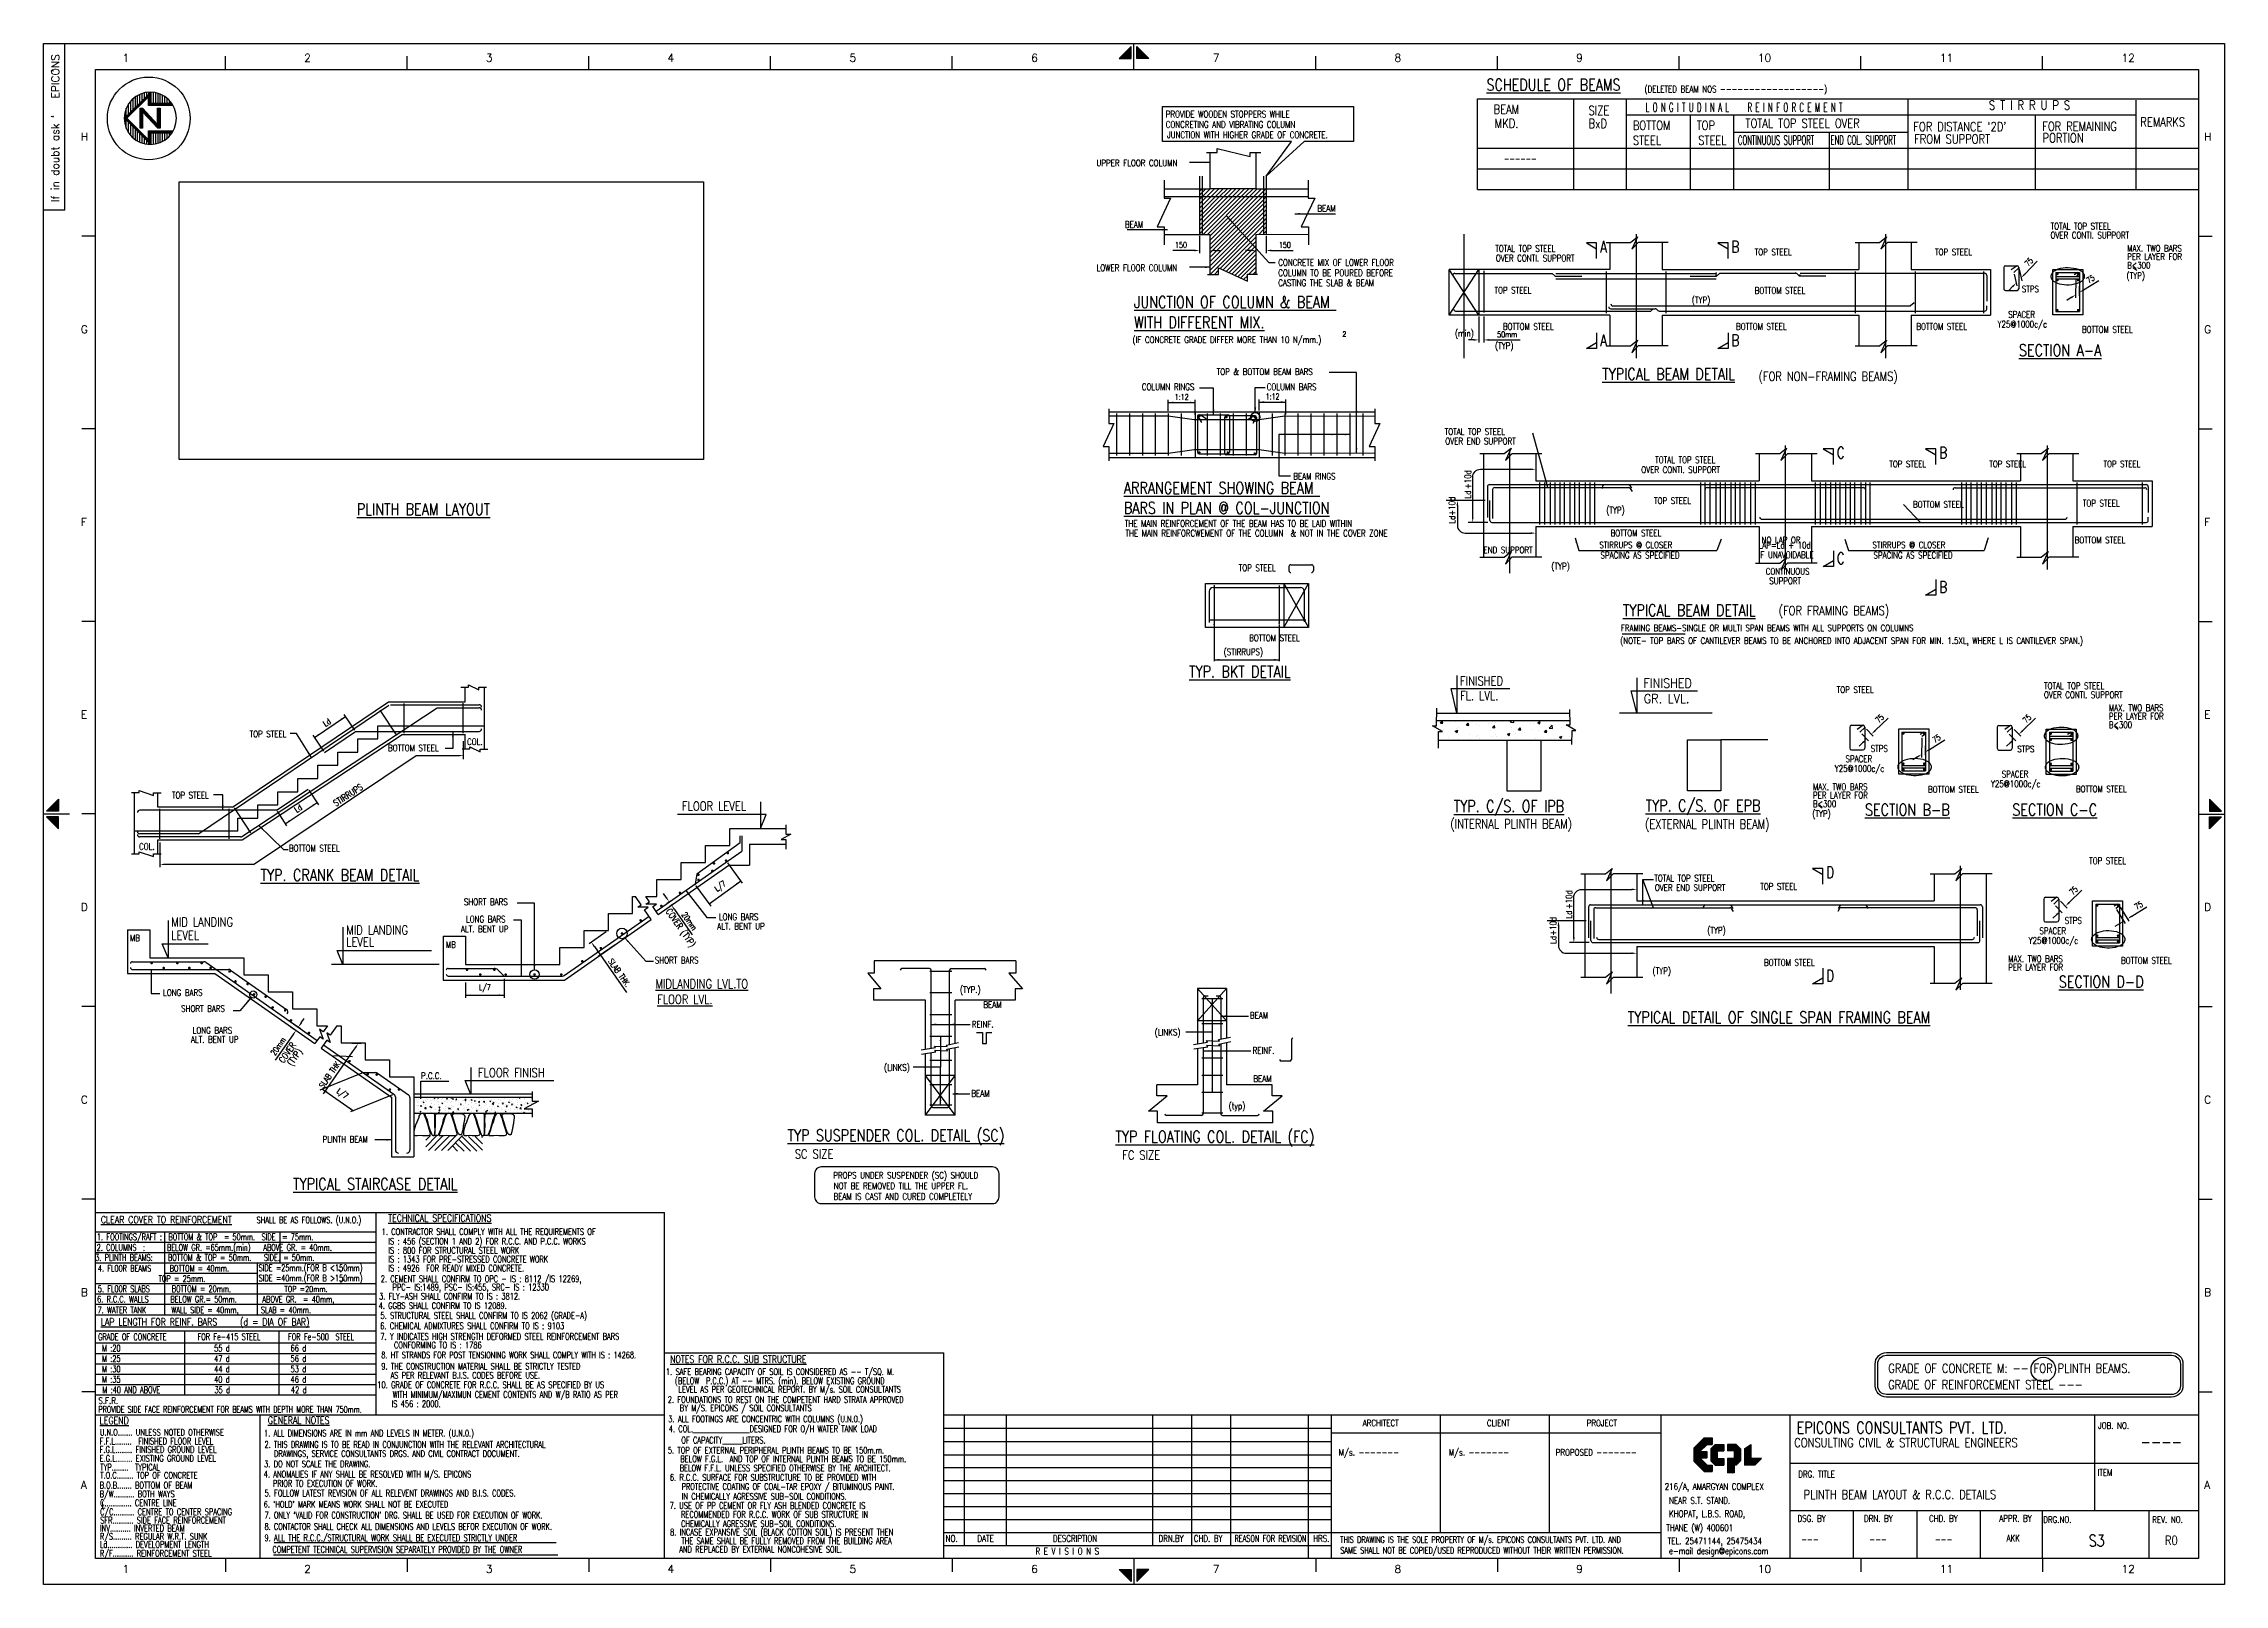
# Model space of a CAD drawing. Extents: x -93349148775 to 1048725102051, y -1180441401940 to 309370.
# Drawn here: x 0 to 841, y 0 to 594 of the extents above; entities that cross this region are included whole.
import ezdxf
from ezdxf.enums import TextEntityAlignment as Align
from ezdxf.lldxf.tags import DXFTag

# ---------------------------------------------------------------- set-up
doc = ezdxf.new("R2010")
doc.units = 0
doc.header["$LTSCALE"] = 5
doc.header["$MEASUREMENT"] = 0
for name, color, linetype in [('ASHADE', 7, 'Continuous'), ('BAR', 6, 'Continuous'), ('BM TXT', 2, 'Continuous'), ('COL.TEXT', 1, 'Continuous'), ('DIM', 5, 'Continuous'), ('FRAME', 6, 'Continuous'), ('GRID', 8, 'CENTER'), ('HT', 8, 'Continuous'), ('LEVEL', 5, 'Continuous'), ('LINE WORK', 4, 'Continuous'), ('LOGO', 1, 'Continuous'), ('NORMAL TEXT', 4, 'Continuous'), ('other', 5, 'Continuous'), ('REINF', 6, 'Continuous'), ('SECT-MKD', 1, 'Continuous'), ('SECT-NO', 1, 'Continuous'), ('sheet', 1, 'Continuous'), ('STIRRUPS', 5, 'Continuous'), ('SUB TITLE', 3, 'Continuous'), ('TABLE FRAME', 5, 'Continuous'), ('TEXT', 4, 'Continuous'), ('TITLE', 6, 'Continuous'), ('WALL', 2, 'Continuous')]:
    doc.layers.add(name, color=color, linetype=linetype)
doc.styles.add('D', font='romand.shx', dxfattribs={"height": 200})
doc.styles.add('ROMANS', font='romans.shx', dxfattribs={"width": 0.8, "height": 2.25})
tags = doc.linetypes.add('CENTER', pattern=[2, 1.25, -0.25, 0.25, -0.25]).pattern_tags.tags
tags[10:11] = [DXFTag(74, 4), DXFTag(75, 0), DXFTag(340, '0'), DXFTag(46, 1.0), DXFTag(50, 0.0), DXFTag(44, 0.0), DXFTag(45, 0.0)]
tags[8:9] = [DXFTag(74, 4), DXFTag(75, 0), DXFTag(340, '0'), DXFTag(46, 1.0), DXFTag(50, 0.0), DXFTag(44, 0.0), DXFTag(45, 0.0)]
tags[6:7] = [DXFTag(74, 4), DXFTag(75, 0), DXFTag(340, '0'), DXFTag(46, 1.0), DXFTag(50, 0.0), DXFTag(44, 0.0), DXFTag(45, 0.0)]
tags[4:5] = [DXFTag(74, 4), DXFTag(75, 0), DXFTag(340, '0'), DXFTag(46, 1.0), DXFTag(50, 0.0), DXFTag(44, 0.0), DXFTag(45, 0.0)]
tags = doc.linetypes.add('DASHED2', pattern=[9.525, 6.35, -3.175]).pattern_tags.tags
tags[6:7] = [DXFTag(74, 4), DXFTag(75, 0), DXFTag(340, '0'), DXFTag(46, 1.0), DXFTag(50, 0.0), DXFTag(44, 0.0), DXFTag(45, 0.0)]
tags[4:5] = [DXFTag(74, 4), DXFTag(75, 0), DXFTag(340, '0'), DXFTag(46, 1.0), DXFTag(50, 0.0), DXFTag(44, 0.0), DXFTag(45, 0.0)]
tags = doc.linetypes.add('HIDDEN', pattern=[0.375, 0.25, -0.125]).pattern_tags.tags
tags[6:7] = [DXFTag(74, 4), DXFTag(75, 0), DXFTag(340, '0'), DXFTag(46, 1.0), DXFTag(50, 0.0), DXFTag(44, 0.0), DXFTag(45, 0.0)]
tags[4:5] = [DXFTag(74, 4), DXFTag(75, 0), DXFTag(340, '0'), DXFTag(46, 1.0), DXFTag(50, 0.0), DXFTag(44, 0.0), DXFTag(45, 0.0)]
doc.dimstyles.new('T1', dxfattribs={"dimtxt": 2.25, "dimasz": 2, "dimexe": 1, "dimexo": 0.5, "dimgap": 1, "dimtad": 1, "dimdec": 0, "dimzin": 1, "dimdsep": 46, "dimtxsty": 'ROMANS', "dimcen": 0.09, "dimclrd": 5, "dimclre": 5, "dimclrt": 4, "dimadec": 0, "dimazin": 0, "dimtfac": 1, "dimtdec": 0, "dimtofl": 0, "dimtmove": 0, "dimatfit": 3, "dimfxl": 0, "dimtolj": 1, "dimtzin": 1, "dimarcsym": 0})
pattern_1 = [(45, (-937.62068, -729.35372), (-0.176776695, 0.176776695), [])]
pattern_2 = [(45, (-461.6312, 96.7421), (-0.8249579, 0.8249579), [])]

msp = doc.modelspace()

# ---------------------------------------------------------------- texts
at = {"layer": 'BM TXT', "style": 'ROMANS', "width": 0.75}
msp.add_text('------', height=2.5, dxfattribs=at).set_placement((569.47, 549.65), align=Align.MIDDLE)
at = {"layer": 'FRAME', "style": 'ROMANS'}
for s, p in [('EPICONS', (6.03, 572.85)), ("If in doubt ask `      '", (5.94, 532.87))]:
    msp.add_text(s, height=3, rotation=90, dxfattribs=at).set_placement(p)
at = {"layer": 'NORMAL TEXT', "linetype": 'Continuous', "style": 'ROMANS', "width": 0.8}
msp.add_text('STIRRUPS', height=2.5, rotation=33.10463, dxfattribs=at).set_placement((112.71, 299.8))
at = {"layer": 'SECT-NO', "style": 'ROMANS', "width": 0.75}
for s, p in [('A', (600.21, 513.42)), ('B', (650.9, 513.42)), ('A', (600.21, 477.38)), ('B', (650.9, 477.38)), ('C', (691.54, 434.07)), ('B', (731.04, 434.07)), ('C', (691.54, 393.3)), ('B', (731.04, 382.26)), ('D', (687.45, 272.3)), ('D', (687.45, 232.38))]:
    msp.add_text(s, height=4.5, dxfattribs=at).set_placement(p)
at = {"layer": 'sheet', "style": 'ROMANS'}
for s, p in [('1', (30.39, 587.02)), ('2', (100.47, 587.02)), ('3', (170.56, 587.02)), ('4', (240.64, 587.02)), ('5', (310.72, 587.02)), ('6', (380.81, 587.02)), ('7', (450.89, 587.02)), ('8', (520.97, 587.02)), ('9', (591.06, 587.02)), ('10', (661.14, 587.02)), ('11', (731.22, 587.02)), ('12', (801.31, 587.02)), ('H', (14.3, 556.61)), ('H', (833.18, 556.61)), ('G', (14.3, 482.36)), ('G', (833.18, 482.36)), ('F', (14.3, 408.11)), ('F', (833.18, 408.11)), ('E', (14.3, 333.86)), ('E', (833.18, 333.86)), ('D', (14.3, 259.61)), ('D', (833.18, 259.61)), ('C', (14.3, 185.36)), ('C', (833.18, 185.36)), ('B', (14.3, 111.11)), ('B', (833.18, 111.11)), ('A', (14.3, 36.86)), ('A', (833.18, 36.86)), ('1', (30.39, 4.42)), ('2', (100.47, 4.42)), ('3', (170.56, 4.42)), ('4', (240.64, 4.42)), ('5', (310.72, 4.42)), ('6', (380.81, 4.42)), ('7', (450.89, 4.42)), ('8', (520.97, 4.42)), ('9', (591.06, 4.42)), ('10', (661.14, 4.42)), ('11', (731.22, 4.42)), ('12', (801.31, 4.42))]:
    msp.add_text(s, height=3, dxfattribs=at).set_placement(p)
at = {"layer": 'SUB TITLE'}
for s, height, style, width, p in [('S T I R R U P S', 3.5, 'ROMANS', 0.8, (750.2, 568.52)), ('BEAM', 3.5, 'ROMANS', 0.8, (559.19, 566.96)), ('MKD.', 3.5, 'ROMANS', 0.8, (559.62, 561.51)), ('SIZE', 3.5, 'ROMANS', 0.8, (595.76, 566.48)), ('BxD', 3.5, 'ROMANS', 0.8, (595.83, 561.45)), ('BOTTOM', 3.5, 'ROMANS', 0.8, (612.87, 560.74)), ('L O N G I T U D I N A L   R E I N F O R C E M E N T', 3.5, 'ROMANS', 0.55, (617.81, 567.69)), ('TOP', 3.5, 'ROMANS', 0.8, (637.5, 560.74)), ('TOTAL TOP STEEL OVER', 3.5, 'ROMANS', 0.8, (656.32, 561.54)), ("FOR DISTANCE `2D'", 3.5, 'ROMANS', 0.8, (721.06, 560.25)), ('FOR REMAINING ', 3.5, 'ROMANS', 0.8, (770.76, 560.37)), ('REMARKS', 3.5, 'ROMANS', 0.8, (808.59, 562.05)), ('STEEL', 3.5, 'ROMANS', 0.8, (612.87, 554.97)), ('STEEL', 3.5, 'ROMANS', 0.8, (638.1, 554.97)), ('CONTINUOUS SUPPORT', 3.5, 'ROMANS', 0.55, (653.43, 555.04)), ('END COL. SUPPORT', 3.5, 'ROMANS', 0.55, (689.1, 555.13)), ('FROM SUPPORT', 3.5, 'ROMANS', 0.8, (721.36, 555.48)), ('PORTION', 3.5, 'ROMANS', 0.8, (770.87, 555.93)), ('(FOR NON-FRAMING BEAMS)', 3.5, 'ROMANS', 0.8, (661.36, 463.96)), ('(FOR FRAMING BEAMS)', 3.5, 'ROMANS', 0.8, (669.14, 373.67)), ('FINISHED', 3.5, 'ROMANS', 0.8, (546.23, 346.56, 1002.91)), ('FINISHED', 3.5, 'ROMANS', 0.9, (617.02, 345.7, 1002.91)), ('FL. LVL.', 3.5, 'ROMANS', 0.8, (546.26, 340.88, 1002.91)), ('GR. LVL.', 3.5, 'ROMANS', 0.9, (617.14, 339.74, 1002.91)), ('FLOOR LEVEL', 3.5, 'ROMANS', 0.8, (246.19, 298.29, 1002.91)), ('(INTERNAL PLINTH BEAM)', 3.5, 'ROMANS', 0.8, (542.47, 291.46, 1002.91)), ('(EXTERNAL PLINTH BEAM)', 3.5, 'ROMANS', 0.8, (617.58, 291.34, 1002.91)), ('MID LANDING', 3.5, 'ROMANS', 0.8, (49.28, 253.61, 1002.91)), ('MID LANDING', 3.5, 'ROMANS', 0.8, (116.76, 250.53, 1002.91)), ('LEVEL', 3.5, 'ROMANS', 0.8, (49.19, 248.44, 1002.91)), ('LEVEL', 3.5, 'ROMANS', 0.8, (116.67, 245.86, 1002.91)), ('%%UMIDLANDING LVL.TO', 3.5, 'ROMANS', 0.8, (235.95, 229.77, 1002.91)), ('%%UFLOOR LVL.', 3.5, 'ROMANS', 0.8, (236.62, 223.77, 1002.91)), ('FLOOR FINISH', 3.5, 'ROMANS', 0.8, (167.54, 195.5, 1002.91)), ('GRADE OF CONCRETE M: -- FOR PLINTH BEAMS.', 3.5, 'ROMANS', 0.8, (711.42, 81.55, 1002.91)), ('GRADE OF REINFORCEMENT STEEL ---', 3.5, 'ROMANS', 0.8, (711.35, 75.26)), (' CONSULTING CIVIL & STRUCTURAL ENGINEERS', 3.5, 'ROMANS', 0.8, (673.19, 52.89)), ('PLINTH BEAM LAYOUT & R.C.C. DETAILS', 3.5, 'ROMANS', 0.8, (678.74, 32.88)), ('R0', 3.5, 'ROMANS', 0.8, (818.07, 15.23)), ('R E V I S I O N S', 2.5, 'D', 0.8, (382.52, 11.54))]:
    msp.add_text(s, height=height, dxfattribs=dict(at, style=style, width=width)).set_placement(p)
at = {"layer": 'SUB TITLE', "style": 'ROMANS', "width": 0.8}
for s, p in [('SC SIZE ', (298.09, 165.9)), ('FC SIZE ', (424.24, 165.49))]:
    msp.add_text(s, height=3.5, dxfattribs=at).set_placement(p, align=Align.MIDDLE)
at = {"layer": 'TEXT', "style": 'ROMANS'}
for s, height, width, p in [('(DELETED BEAM NOS ------------------)', 2.5, 0.8, (617.37, 575.21)), ('CONCRETING AND VIBRATING COLUMN ', 2.5, 0.8, (432.73, 561.57, 1002.91)), ('PROVIDE WOODEN STOPPERS WHILE', 2.5, 0.8, (432.73, 565.56, 1002.91)), ('JUNCTION WITH HIGHER GRADE OF CONCRETE.', 2.5, 0.8, (433.26, 557.58, 1002.91)), ('UPPER FLOOR COLUMN', 2.5, 0.8, (406.05, 546.73, 1002.91)), ('BEAM ', 2.5, 0.8, (491.24, 529.22, 1002.91)), ('BEAM ', 2.5, 0.8, (416.99, 523.03, 1002.91)), ('TOTAL TOP STEEL ', 2.5, 0.8, (773.98, 522.38)), ('TOTAL TOP STEEL ', 2.5, 0.8, (559.84, 513.75)), ('TOP STEEL', 2.5, 0.8, (659.88, 512.4)), ('TOP STEEL', 2.5, 0.8, (729.41, 512.4)), ('OVER CONTI. SUPPORT', 2.5, 0.8, (773.94, 518.91)), ('MAX. TWO BARS', 2.5, 0.8, (803.52, 513.85)), ('PER LAYER FOR', 2.5, 0.8, (803.52, 510.63)), ('LOWER FLOOR COLUMN', 2.5, 0.8, (406.05, 506.29, 1002.91)), ('CONCRETE MIX OF LOWER FLOOR ', 2.5, 0.8, (476.12, 508.36, 1002.91)), ('COLUMN TO BE POURED BEFORE ', 2.5, 0.8, (476.12, 504.37, 1002.91)), ('OVER CONTI. SUPPORT', 2.5, 0.8, (560.02, 510.05)), ('(TYP)', 2.5, 0.8, (803.24, 503.31)), ('B<300', 2.5, 0.8, (803.52, 507.29)), ('CASTING THE SLAB & BEAM', 2.5, 0.8, (476.12, 500.51, 1002.91)), ('TOP STEEL', 2.5, 0.8, (559.54, 497.67)), ('(TYP)', 2.5, 0.8, (635.62, 493.93)), ('BOTTOM STEEL', 2.5, 0.8, (659.88, 497.55)), ('STPS', 2.5, 0.8, (762.89, 498.14)), ('SPACER', 2.5, 0.8, (757.66, 488.33)), ('(IF CONCRETE GRADE DIFFER MORE THAN 10 N/mm.)', 2.5, 0.8, (419.91, 478.59, 1002.91)), ('2', 2, 0.8, (500.87, 481.03, 1002.91)), ('(min)', 2.5, 0.8, (544.25, 481.05)), ('BOTTOM STEEL', 2.5, 0.8, (562.79, 483.7)), ('BOTTOM STEEL', 2.5, 0.8, (652.67, 483.7)), ('BOTTOM STEEL', 2.5, 0.8, (722.23, 483.7)), ('Y25@1000c/c', 2.5, 0.8, (753.51, 484.59)), ('BOTTOM STEEL', 2.5, 0.8, (786.08, 482.55)), ('(TYP)', 2.5, 0.8, (559.75, 476.27)), ('COLUMN RINGS', 2.5, 0.8, (423.54, 460.41)), ('TOP & BOTTOM BEAM BARS', 2.5, 0.8, (452.41, 466.26)), ('COLUMN BARS', 2.5, 0.8, (471.69, 460.41)), ('TOTAL TOP STEEL ', 2.5, 0.8, (540.32, 443.16)), ('OVER END SUPPORT', 2.5, 0.8, (540.54, 439.5)), ('OVER CONTI. SUPPORT', 2.5, 0.8, (616.12, 428.47)), ('TOTAL TOP STEEL ', 2.5, 0.8, (621.49, 432.28)), ('TOP STEEL', 2.5, 0.8, (711.76, 430.71)), ('TOP STEEL', 2.5, 0.8, (750.34, 430.71)), ('TOP STEEL', 2.5, 0.8, (794.37, 430.71)), ('BEAM RINGS', 2.5, 0.8, (481.94, 425.96)), ('(TYP)', 2.5, 0.8, (602.61, 412.91)), ('TOP STEEL', 2.5, 0.8, (621.06, 416.53)), ('BOTTOM STEEL', 2.5, 0.8, (720.93, 415.12)), ('TOP STEEL', 2.5, 0.8, (786.43, 415.58)), ('THE MAIN REINFORCEMENT OF THE BEAM HAS TO BE LAID WITHIN ', 2.5, 0.8, (416.98, 407.73)), ('THE MAIN REINFORCWEMENT OF THE COLUMN  & NOT IN THE COVER ZONE', 2.5, 0.8, (417.24, 404.01)), ('BOTTOM STEEL', 2.5, 0.8, (604.32, 404.05)), ('NO LAP OR', 2.5, 0.8, (662.54, 401.39)), ('BOTTOM STEEL', 2.5, 0.8, (783.3, 401.36)), ('STIRRUPS @ CLOSER', 2.5, 0.8, (599.98, 399.48)), ('SPACING AS SPECIFIED', 2.5, 0.8, (600.39, 395.51)), (' LAP=Ld + 10d', 2.5, 0.8, (659.96, 399.41)), (' IF UNAVOIDABLE', 2.5, 0.8, (660.01, 395.67)), ('STIRRUPS @ CLOSER', 2.5, 0.8, (705.28, 399.48)), ('SPACING AS SPECIFIED', 2.5, 0.8, (705.69, 395.51)), ('TOP STEEL', 2.5, 0.8, (460.9, 390.64)), ('(TYP)', 2.5, 0.8, (581.48, 391.28)), ('CONTINUOUS  ', 2.5, 0.8, (664.13, 389.29)), (' SUPPORT', 2.5, 0.8, (664.13, 385.62)), ('BOTTOM STEEL', 2.5, 0.8, (464.92, 363.63)), ('(NOTE- TOP BARS OF CANTILEVER BEAMS TO BE ANCHORED INTO ADJACENT SPAN FOR MIN. 1.5XL, WHERE L IS CANTILEVER SPAN.)', 2.5, 0.8, (607.97, 362.56)), (' FRAMING BEAMS-SINGLE OR MULTI SPAN BEAMS WITH ALL SUPPORTS ON COLUMNS ', 2.5, 0.8, (606.86, 367.48)), ('(STIRRUPS)', 2.5, 0.8, (455.08, 358.24)), ('TOP STEEL', 2.5, 0.8, (691.48, 343.66, 1002.91)), ('TOTAL TOP STEEL ', 2.5, 0.8, (771.45, 345.18, 1002.91)), ('OVER CONTI. SUPPORT', 2.5, 0.8, (771.41, 341.7, 1002.91)), ('MAX. TWO BARS', 2.5, 0.8, (796.43, 336.69, 1002.91)), ('TOP STEEL', 2.5, 0.8, (79.44, 326.61)), ('PER LAYER FOR', 2.5, 0.8, (796.43, 333.46, 1002.91)), ('B<300', 2.5, 0.8, (796.43, 330.13, 1002.91)), ('BOTTOM STEEL', 2.5, 0.8, (132.82, 321.21)), ('COL.', 2.5, 0.8, (163.29, 323.62)), ('STPS', 2.5, 0.8, (704.63, 320.99, 1002.91)), ('STPS', 2.5, 0.8, (761.12, 320.81, 1002.91)), ('Y25@1000c/c', 2.5, 0.8, (690.72, 313.27, 1002.91)), ('SPACER', 2.5, 0.8, (694.87, 317.01, 1002.91)), ('SPACER', 2.5, 0.8, (755.13, 311.13, 1002.91)), ('TOP STEEL', 2.5, 0.8, (49.5, 303.01)), ('MAX. TWO BARS', 2.5, 0.8, (682.33, 306.22, 1002.91)), ('PER LAYER FOR', 2.5, 0.8, (682.33, 302.99, 1002.91)), ('BOTTOM STEEL', 2.5, 0.8, (726.71, 305.24, 1002.91)), ('Y25@1000c/c', 2.5, 0.8, (750.97, 307.39, 1002.91)), ('BOTTOM STEEL', 2.5, 0.8, (783.76, 305.4, 1002.91)), ('(TYP)', 2.5, 0.8, (682.08, 295.9, 1002.91)), ('B<300', 2.5, 0.8, (682.33, 299.66, 1002.91)), ('COL.', 2.5, 0.8, (36.82, 283.23)), ('BOTTOM STEEL', 2.5, 0.8, (94.62, 282.56)), ('TOP STEEL', 2.5, 0.8, (788.86, 277.7)), ('TOTAL TOP STEEL ', 2.5, 0.8, (621.14, 271)), ('OVER END SUPPORT', 2.5, 0.8, (621.36, 267.35)), ('TOP STEEL', 2.5, 0.8, (662.03, 267.82)), ('SHORT BARS', 2.5, 0.8, (162.1, 261.88, 1002.91)), (' ALT. BENT UP', 2.5, 0.8, (159.57, 251.4, 1002.91)), ('LONG BARS', 2.5, 0.8, (162.85, 255.19, 1002.91)), (' ALT. BENT UP', 2.5, 0.8, (258.36, 252.47, 1002.91)), ('LONG BARS', 2.5, 0.8, (260.4, 256.09, 1002.91)), ('(TYP)', 2.5, 0.8, (641.59, 250.93)), ('SPACER', 2.5, 0.8, (769.65, 250.71)), ('STPS', 2.5, 0.8, (779.41, 254.69)), ('MB', 2.5, 0.8, (33.31, 247.94, 1002.91)), ('MB', 2.5, 0.8, (155.12, 245.38, 1002.91)), ('Y25@1000c/c', 2.5, 0.8, (765.49, 246.97)), ('SHORT BARS', 2.5, 0.8, (235.7, 239.37, 1002.91)), ('(TYP)', 2.5, 0.8, (620.47, 235.26)), ('BOTTOM STEEL', 2.5, 0.8, (663.46, 238.47)), ('MAX. TWO BARS', 2.5, 0.8, (757.63, 239.92)), ('PER LAYER FOR', 2.5, 0.8, (757.63, 236.69)), ('BOTTOM STEEL', 2.5, 0.8, (801.17, 239.28)), ('LONG BARS', 2.5, 0.8, (46.04, 226.89, 1002.91)), ('(TYP.)', 2.5, 0.8, (353.37, 228.04)), ('SHORT BARS', 2.5, 0.8, (53.06, 220.71, 1002.91)), ('BEAM', 2.5, 0.8, (362.41, 222.21)), ('BEAM', 2.5, 0.8, (465.2, 218.14)), (' ALT. BENT UP', 2.5, 0.8, (55.44, 208.84, 1002.91)), ('LONG BARS', 2.5, 0.8, (57.47, 212.34, 1002.91)), ('REINF.', 2.5, 0.8, (357.96, 214.67)), ('(LINKS)', 2.5, 0.8, (428.51, 211.6)), ('REINF.', 2.5, 0.8, (466.25, 204.59)), ('P.C.C.', 2.5, 0.8, (145.54, 194.84, 1002.91)), ('(LINKS)', 2.5, 0.8, (324.12, 198.02)), ('BEAM', 2.5, 0.8, (466.56, 193.68)), ('BEAM', 2.5, 0.8, (357.77, 188.02)), ('(typ)', 2.5, 0.8, (457.01, 183.22)), ('PLINTH BEAM', 2.5, 0.8, (107.53, 170.34, 1002.91)), (' ARCHITECT', 2.5, 0.8, (507.32, 60.98)), (' CLIENT', 2.5, 0.8, (555.22, 60.94)), (' PROJECT', 2.5, 0.8, (593.72, 60.94)), (' JOB. NO.', 2.5, 0.8, (790.94, 59.95)), ('M/s. -------', 2.5, 0.8, (499.46, 49.64)), ('M/s. -------', 2.5, 0.8, (541.91, 49.64)), ('PROPOSED -------', 2.5, 0.8, (583.14, 49.64)), (' DRG. TITLE', 2.5, 0.8, (675.31, 41.21)), ('ITEM', 2.5, 0.8, (792.07, 41.86)), (' 216/A, AMARGYAN COMPLEX', 2.5, 0.8, (623.79, 36.45)), ('NEAR S.T. STAND.', 2.5, 0.8, (626.85, 31.08)), ('KHOPAT, L.B.S. ROAD, ', 2.5, 0.8, (626.85, 25.97)), (' DSG. BY', 2.5, 0.8, (674.99, 24.15)), (' DRN. BY', 2.5, 0.8, (700.65, 24.15)), (' CHD. BY', 2.5, 0.8, (725.74, 24.15)), ('APPR. BY', 2.5, 0.8, (754.17, 24.17)), (' DRG.NO.', 2.5, 0.8, (769.78, 23.72)), ('  REV. NO.', 2.5, 0.8, (810.4, 23.72)), ('NO.', 2.5, 0.8, (347.87, 16.44)), ('DATE', 2.5, 0.8, (360.09, 16.44)), ('DESCRIPTION', 2.5, 0.8, (389.22, 16.44)), ('DRN.BY', 2.5, 0.8, (429.93, 16.44)), ('CHD. BY', 2.5, 0.8, (443.57, 16.44)), ('REASON FOR REVISION', 2.5, 0.6, (459.27, 16.44)), ('HRS.', 2.5, 0.8, (489.58, 16.44)), ('THIS DRAWING IS THE SOLE PROPERTY OF M/s. EPICONS CONSULTANTS PVT. LTD. AND', 2.5, 0.7, (500.04, 15.99)), (' THANE (W) 400601', 2.5, 0.8, (624.39, 20.56)), (' TEL. 25471144, 25475434', 2.5, 0.8, (624.96, 15.46)), ('---', 2.5, 0.8, (677.82, 16.1)), ('---', 2.5, 0.8, (704.11, 16.1)), ('---', 2.5, 0.8, (729.36, 16.1)), ('AKK', 2.5, 0.8, (757.01, 16.57)), ('SAME SHALL NOT BE COPIED/USED REPRODUCED WITHOUT THEIR WRITTEN PERMISSION.', 2.5, 0.7, (500.04, 11.85)), ('e-mail design@epicons.com', 2.5, 0.8, (626.78, 11.62))]:
    msp.add_text(s, height=height, dxfattribs=dict(at, width=width)).set_placement(p)
at = {"layer": 'TEXT', "style": 'ROMANS', "width": 0.8}
for s, rotation, p in [('+10d', 90, (550.49, 422.29)), ('+10d', 90, (544.37, 412.05)), ('+10d', 90, (589.49, 260.31)), ('COVER (TYP)', 304.99201, (239.79, 259.46, 1002.91)), ('+10d', 90, (583.37, 250.07)), ('COVER', 55.00795, (92.54, 200.75, 1002.91)), ('(TYP)', 55.00795, (95.79, 199.65, 1002.91))]:
    msp.add_text(s, height=2.5, rotation=rotation, dxfattribs=at).set_placement(p)
msp.add_text('END SUPPORT', height=2.5, dxfattribs=at).set_placement((564.75, 398.78), align=Align.MIDDLE_CENTER)
for s, p in [('PROPS UNDER SUSPENDER (SC) SHOULD', (332.48, 157.54)), ('NOT BE REMOVED TILL THE UPPER FL.', (330.58, 153.61)), ('BEAM IS CAST AND CURED COMPLETELY', (331.36, 149.55))]:
    msp.add_text(s, height=2.5, dxfattribs=at).set_placement(p, align=Align.MIDDLE)
at = {"layer": 'TITLE', "style": 'ROMANS', "width": 0.8}
for s, p in [('%%uSCHEDULE OF BEAMS', (556.43, 575.9)), ('%%uSECTION A-A', (761.77, 473.53)), ('%%uTYPICAL BEAM DETAIL', (601.04, 464.39)), ('%%uPLINTH BEAM LAYOUT', (120.78, 412.27)), ('%%uTYPICAL BEAM DETAIL', (609.01, 373.31)), ('%%UTYP. BKT DETAIL', (441.72, 349.68)), ('%%UTYP. C/S. OF IPB', (543.78, 297.77, 1002.91)), ('%%UTYP. C/S. OF EPB', (617.81, 298.01, 1002.91)), ('%%uSECTION B-B', (702.38, 296.38, 1002.91)), ('%%uSECTION C-C', (759.23, 296.4, 1002.91)), ('%%UTYP. CRANK BEAM DETAIL', (83.65, 271.18)), ('%%uSECTION D-D', (777.15, 230.08)), ('%%uTYPICAL DETAIL OF SINGLE SPAN FRAMING BEAM', (610.91, 216.34)), ('%%UTYP SUSPENDER COL. DETAIL (SC)', (286.87, 170.85)), ('%%UTYP FLOATING COL. DETAIL (FC)', (413.35, 170.37)), ('%%uTYPICAL STAIRCASE DETAIL', (96.18, 152.15)), ('EPICONS CONSULTANTS PVT. LTD.', (676.04, 58.22)), ('----', (808.64, 52.72)), ('S3', (788.67, 14.59))]:
    msp.add_text(s, height=4.5, dxfattribs=at).set_placement(p)
at = {"layer": 'TITLE', "linetype": 'Continuous', "style": 'ROMANS', "width": 0.8}
for s, p in [('%%uJUNCTION OF COLUMN & BEAM ', (420.51, 492.12, 1002.91)), ('%%uWITH DIFFERENT MIX.', (420.51, 484.27, 1002.91)), ('%%uARRANGEMENT SHOWING BEAM ', (416.57, 420.49)), ('%%uBARS IN PLAN @ COL-JUNCTION', (416.57, 412.78))]:
    msp.add_text(s, height=4.5, dxfattribs=at).set_placement(p)

# ---------------------------------------------------------------- blocks, each defined once
blk = doc.blocks.new('MID')
at = {"layer": 'sheet', "color": 2}
for p, q in [((0, 0), (10, 0)), ((8.94, 1.07), (4.27, 5.74)), ((4.27, 5.74), (4.27, 1.07)), ((4.27, 1.07), (8.94, 1.07)), ((8.94, -1.07), (4.27, -5.74)), ((4.27, -1.07), (8.94, -1.07)), ((4.27, -5.74), (4.27, -1.07))]:
    blk.add_line(p, q, dxfattribs=at)
for points in [[(4.27, 5.74), (8.94, 1.07), (4.27, 1.07)], [(4.27, -5.74), (8.94, -1.07), (4.27, -1.07)]]:
    blk.add_solid(points, dxfattribs=at)
blk = doc.blocks.new('*D391')
at = {"layer": 'DEFPOINTS', "color": 5, "linetype": 'ByBlock'}
for p in [(700.78, 328.22, 1002.91), (702.67, 330.05, 1002.91)]:
    blk.add_point(p, dxfattribs=at)
at = {"layer": 'DIM', "color": 5, "linetype": 'ByBlock', "lineweight": -2}
for p, q in [((703.02, 329.69, 1002.91), (705.59, 327.04, 1002.91)), ((706.33, 329.15, 1002.91), (711.29, 333.96, 1002.91)), ((701.57, 324.53, 1002.91), (700.13, 323.14, 1002.91)), ((701.13, 327.86, 1002.91), (703.7, 325.21, 1002.91))]:
    blk.add_line(p, q, dxfattribs=at)
at = {"layer": 'DIM', "color": 5, "linetype": 'ByBlock'}
for points in [[(704.89, 327.75, 1002.91), (706.56, 328.91, 1002.91), (706.1, 329.39, 1002.91)], [(703, 325.93, 1002.91), (701.8, 324.29, 1002.91), (701.34, 324.77, 1002.91)]]:
    blk.add_solid(points, dxfattribs=at)
at = {"layer": 'DIM', "color": 4, "linetype": 'ByBlock', "insert": (708.05, 333.78, 1002.91), "char_height": 2.25, "attachment_point": 5, "rotation": 44.0995, "style": 'ROMANS'}
blk.add_mtext('75', dxfattribs=at)
blk = doc.blocks.new('*D392')
at = {"layer": 'DEFPOINTS', "color": 5, "linetype": 'ByBlock'}
for p in [(553.47, 489.36), (555.42, 489.36)]:
    blk.add_point(p, dxfattribs=at)
at = {"layer": 'DIM', "color": 5, "linetype": 'ByBlock', "lineweight": -2}
for p, q in [((553.47, 488.86), (553.47, 478.77)), ((555.42, 488.86), (555.42, 478.77)), ((551.47, 479.77), (549.47, 479.77)), ((557.42, 479.77), (569.39, 479.77))]:
    blk.add_line(p, q, dxfattribs=at)
at = {"layer": 'DIM', "color": 5, "linetype": 'ByBlock'}
for points in [[(553.47, 479.77), (551.47, 479.44), (551.47, 480.11)], [(555.42, 479.77), (557.42, 479.44), (557.42, 480.11)]]:
    blk.add_solid(points, dxfattribs=at)
at = {"layer": 'DIM', "color": 4, "linetype": 'ByBlock', "insert": (564.41, 481.9), "char_height": 2.25, "attachment_point": 5, "style": 'ROMANS'}
blk.add_mtext('50mm', dxfattribs=at)
blk = doc.blocks.new('AW')
at = {"layer": 'DIM'}
blk.add_line((38.51, 370.04), (30.95, 370.04), dxfattribs=at)
blk.add_lwpolyline([(32.66, 372.04), (32.66, 387.53, -0.414214), (35.66, 390.53), (54.96, 390.53)], format="xyb", dxfattribs=at)
for points in [[(54.96, 390.86), (56.96, 390.53), (54.96, 390.2)], [(32.99, 372.04), (32.66, 370.04), (32.33, 372.04)]]:
    blk.add_solid(points, dxfattribs=at)
at = {"layer": 'TEXT', "style": 'ROMANS', "width": 0.9}
blk.add_text('Ld', height=2.267, rotation=90, dxfattribs=at).set_placement((30.78, 380.81), align=Align.MIDDLE)
blk = doc.blocks.new('AR')
at = {"layer": 'DIM'}
blk.add_line((37.44, 378.47), (22.43, 378.47), dxfattribs=at)
blk.add_lwpolyline([(26.75, 376.47), (26.75, 368.92, 0.414214), (29.75, 365.92), (54.96, 365.92)], format="xyb", dxfattribs=at)
for points in [[(26.42, 376.47), (26.75, 378.47), (27.09, 376.47)], [(54.96, 366.25), (56.96, 365.92), (54.96, 365.58)]]:
    blk.add_solid(points, dxfattribs=at)
at = {"layer": 'TEXT', "style": 'ROMANS', "width": 0.9}
blk.add_text('Ld', height=2.267, rotation=90, dxfattribs=at).set_placement((24.74, 371.09), align=Align.MIDDLE)
blk = doc.blocks.new('*D393')
at = {"layer": 'DEFPOINTS', "color": 5, "linetype": 'ByBlock'}
for p in [(757.63, 328.16, 1002.91), (759.52, 329.99, 1002.91)]:
    blk.add_point(p, dxfattribs=at)
at = {"layer": 'DIM', "color": 5, "linetype": 'ByBlock', "lineweight": -2}
for p, q in [((759.87, 329.63, 1002.91), (762.44, 326.98, 1002.91)), ((763.18, 329.09, 1002.91), (768.15, 333.9, 1002.91)), ((758.42, 324.48, 1002.91), (756.98, 323.09, 1002.91)), ((757.98, 327.8, 1002.91), (760.55, 325.15, 1002.91))]:
    blk.add_line(p, q, dxfattribs=at)
at = {"layer": 'DIM', "color": 5, "linetype": 'ByBlock'}
for points in [[(761.74, 327.7, 1002.91), (763.41, 328.85, 1002.91), (762.95, 329.33, 1002.91)], [(759.85, 325.87, 1002.91), (758.65, 324.24, 1002.91), (758.19, 324.72, 1002.91)]]:
    blk.add_solid(points, dxfattribs=at)
at = {"layer": 'DIM', "color": 4, "linetype": 'ByBlock', "insert": (764.9, 333.72, 1002.91), "char_height": 2.25, "attachment_point": 5, "rotation": 44.0995, "style": 'ROMANS'}
blk.add_mtext('75', dxfattribs=at)
blk = doc.blocks.new('*D394')
at = {"layer": 'DEFPOINTS', "color": 5, "linetype": 'ByBlock'}
for p in [(759.82, 505.72), (761.72, 507.67)]:
    blk.add_point(p, dxfattribs=at)
at = {"layer": 'DIM', "color": 5, "linetype": 'ByBlock', "lineweight": -2}
for p, q in [((759.96, 505.14), (761.01, 500.61)), ((761.85, 507.09), (762.9, 502.55)), ((764.03, 505.14), (768.86, 510.1)), ((759.35, 500.33), (757.95, 498.9))]:
    blk.add_line(p, q, dxfattribs=at)
at = {"layer": 'DIM', "color": 5, "linetype": 'ByBlock'}
for points in [[(762.64, 503.71), (764.27, 504.91), (763.79, 505.37)], [(760.74, 501.76), (759.59, 500.1), (759.11, 500.56)]]:
    blk.add_solid(points, dxfattribs=at)
at = {"layer": 'DIM', "color": 4, "linetype": 'ByBlock', "insert": (765.62, 509.82), "char_height": 2.25, "attachment_point": 5, "rotation": 45.75898, "style": 'ROMANS'}
blk.add_mtext('75', dxfattribs=at)
blk = doc.blocks.new('*D395')
at = {"layer": 'DEFPOINTS', "color": 5, "linetype": 'ByBlock'}
for p in [(785.11, 504.93), (783.73, 504.07)]:
    blk.add_point(p, dxfattribs=at)
at = {"layer": 'DIM', "color": 5, "linetype": 'ByBlock', "lineweight": -2}
for p, q in [((783.73, 503.48), (783.62, 495.96)), ((785.1, 504.33), (785, 496.82)), ((786.71, 499.06), (792.58, 502.72)), ((781.94, 496.09), (780.24, 495.03))]:
    blk.add_line(p, q, dxfattribs=at)
at = {"layer": 'DIM', "color": 5, "linetype": 'ByBlock'}
for points in [[(783.64, 497.15), (782.12, 495.81), (781.77, 496.37)], [(785.01, 498.01), (786.89, 498.78), (786.54, 499.35)]]:
    blk.add_solid(points, dxfattribs=at)
at = {"layer": 'DIM', "color": 4, "linetype": 'ByBlock', "insert": (789.37, 503.22), "char_height": 2.25, "attachment_point": 5, "rotation": 31.92049, "style": 'ROMANS'}
blk.add_mtext('75', dxfattribs=at)
blk = doc.blocks.new('*D396')
at = {"layer": 'DEFPOINTS', "color": 5, "linetype": 'ByBlock'}
for p in [(724.35, 326.92, 1002.91), (725.72, 327.78, 1002.91)]:
    blk.add_point(p, dxfattribs=at)
at = {"layer": 'DIM', "color": 5, "linetype": 'ByBlock', "lineweight": -2}
for p, q in [((724.34, 326.33, 1002.91), (724.24, 318.81, 1002.91)), ((725.71, 327.18, 1002.91), (725.61, 319.67, 1002.91)), ((727.32, 321.91, 1002.91), (733.19, 325.57, 1002.91)), ((722.55, 318.94, 1002.91), (720.86, 317.89, 1002.91))]:
    blk.add_line(p, q, dxfattribs=at)
at = {"layer": 'DIM', "color": 5, "linetype": 'ByBlock'}
for points in [[(724.25, 320, 1002.91), (722.73, 318.66, 1002.91), (722.38, 319.23, 1002.91)], [(725.63, 320.86, 1002.91), (727.5, 321.63, 1002.91), (727.15, 322.2, 1002.91)]]:
    blk.add_solid(points, dxfattribs=at)
at = {"layer": 'DIM', "color": 4, "linetype": 'ByBlock', "insert": (729.98, 326.08, 1002.91), "char_height": 2.25, "attachment_point": 5, "rotation": 31.92049, "style": 'ROMANS'}
blk.add_mtext('75', dxfattribs=at)
blk = doc.blocks.new('*X243')
for p, q in [((50956, 68067), (51004, 68125)), ((50956, 68067), (51016, 68062)), ((51016, 68062), (51004, 68125)), ((51376, 68105), (51376, 68105)), ((51673, 68004), (51721, 68062)), ((51673, 68004), (51733, 67999)), ((51733, 67999), (51721, 68062)), ((51848, 68118), (51848, 68118)), ((51956, 68017), (51956, 68017)), ((52035, 68013), (52035, 68013)), ((52241, 68135), (52251, 68129)), ((52251, 68129), (52253, 68135)), ((52286, 68046), (52286, 68046)), ((52382, 68096), (52382, 68096)), ((52390, 67942), (52439, 67999)), ((52450, 67936), (52439, 67999)), ((52476, 68092), (52476, 68092)), ((52664, 68096), (52664, 68096)), ((52885, 68095), (52923, 68135)), ((52885, 68095), (52974, 68081)), ((52916, 68073), (52916, 68073)), ((52974, 68081), (52967, 68135)), ((53450, 68051), (53450, 68051)), ((53507, 68056), (53507, 68056)), ((53638, 68083), (53708, 68109)), ((53638, 68083), (53688, 68049)), ((53688, 68049), (53708, 68109)), ((53952, 67930), (54030, 68011)), ((53983, 68028), (53983, 68028)), ((54041, 67916), (54030, 68011)), ((50905, 67767), (50905, 67767)), ((50938, 67883), (50938, 67883)), ((51025, 67880), (51025, 67880)), ((51174, 67655), (51174, 67655)), ((51361, 67840), (51431, 67867)), ((51361, 67840), (51410, 67807)), ((51404, 67930), (51404, 67930)), ((51410, 67807), (51431, 67867)), ((51438, 67744), (51438, 67744)), ((51439, 67621), (51439, 67621)), ((51451, 67953), (51451, 67953)), ((51757, 67755), (51757, 67755)), ((51772, 67618), (51772, 67618)), ((51944, 67685), (51944, 67685)), ((51972, 67722), (51972, 67722)), ((52022, 67651), (52022, 67651)), ((52341, 67856), (52341, 67856)), ((52390, 67942), (52450, 67936)), ((52401, 67701), (52401, 67701)), ((52464, 67760), (52464, 67760)), ((52506, 67699), (52506, 67699)), ((52798, 67760), (52868, 67787)), ((52798, 67760), (52848, 67726)), ((52848, 67726), (52868, 67787)), ((52924, 67956), (52924, 67956)), ((52977, 67830), (52977, 67830)), ((53033, 67784), (53033, 67784)), ((53040, 67677), (53040, 67677)), ((53108, 67879), (53156, 67936)), ((53108, 67879), (53167, 67874)), ((53167, 67874), (53156, 67936)), ((53283, 67817), (53283, 67817)), ((53482, 67894), (53482, 67894)), ((53574, 67654), (53574, 67654)), ((53662, 67867), (53662, 67867)), ((53825, 67816), (53873, 67874)), ((53825, 67816), (53885, 67811)), ((53885, 67811), (53873, 67874)), ((53952, 67930), (54041, 67916)), ((53989, 67636), (53989, 67636)), ((54001, 67969), (54001, 67969)), ((54107, 67632), (54107, 67632)), ((54235, 67680), (54305, 67707)), ((54235, 67680), (54285, 67646)), ((54281, 67589), (54281, 67589)), ((54285, 67646), (54305, 67707)), ((54293, 67950), (54293, 67950)), ((54503, 67706), (54503, 67706))]:
    blk.add_line(p, q)
blk = doc.blocks.new('*X2')
for p, q in [((8345, 6507), (8345, 6507)), ((8346, 6508), (8353, 6503)), ((8353, 6503), (8355, 6508)), ((8361, 6457), (8361, 6457)), ((8382, 6428), (8382, 6428)), ((8393, 6463), (8393, 6463)), ((8397, 6443), (8397, 6443)), ((8426, 6479), (8426, 6479)), ((8432, 6435), (8432, 6435)), ((8434, 6507), (8434, 6507)), ((8462, 6430), (8476, 6435)), ((8462, 6430), (8472, 6423)), ((8468, 6452), (8468, 6452)), ((8472, 6423), (8476, 6435)), ((8499, 6457), (8499, 6457)), ((8507, 6445), (8507, 6445)), ((8510, 6483), (8510, 6483)), ((8533, 6475), (8533, 6475)), ((8538, 6506), (8541, 6508)), ((8538, 6506), (8550, 6504)), ((8550, 6504), (8550, 6508)), ((8575, 6448), (8575, 6448)), ((8586, 6413), (8586, 6413)), ((8598, 6403), (8598, 6403)), ((8600, 6470), (8600, 6470)), ((8626, 6503), (8626, 6503)), ((8631, 6494), (8645, 6499)), ((8631, 6494), (8640, 6487)), ((8634, 6461), (8634, 6461)), ((8639, 6470), (8639, 6470)), ((8640, 6487), (8645, 6499)), ((8681, 6443), (8681, 6443)), ((8682, 6493), (8692, 6504)), ((8682, 6493), (8694, 6492)), ((8684, 6468), (8684, 6468)), ((8694, 6492), (8692, 6504)), ((8702, 6418), (8702, 6418)), ((8703, 6433), (8703, 6433)), ((8704, 6485), (8704, 6485)), ((8746, 6466), (8746, 6466)), ((8750, 6414), (8764, 6419)), ((8750, 6414), (8760, 6407)), ((8760, 6478), (8760, 6478)), ((8760, 6407), (8764, 6419)), ((8788, 6439), (8788, 6439)), ((8805, 6432), (8805, 6432)), ((8807, 6499), (8807, 6499)), ((8819, 6453), (8819, 6453)), ((8825, 6480), (8835, 6492)), ((8825, 6480), (8837, 6479)), ((8833, 6416), (8833, 6416)), ((8837, 6479), (8835, 6492)), ((8853, 6461), (8853, 6461)), ((8883, 6422), (8883, 6422)), ((8886, 6495), (8886, 6495)), ((8891, 6495), (8904, 6508)), ((8891, 6495), (8908, 6492)), ((8895, 6434), (8895, 6434)), ((8908, 6492), (8906, 6508)), ((8906, 6445), (8906, 6445)), ((8918, 6478), (8932, 6483)), ((8918, 6478), (8928, 6471)), ((8928, 6471), (8932, 6483)), ((8936, 6501), (8936, 6501)), ((8936, 6473), (8936, 6473)), ((8959, 6432), (8959, 6432)), ((8960, 6457), (8960, 6457)), ((8969, 6468), (8978, 6479)), ((8969, 6468), (8981, 6467)), ((8981, 6467), (8978, 6479)), ((9002, 6430), (9002, 6430)), ((9009, 6460), (9009, 6460)), ((9037, 6397), (9051, 6403)), ((9047, 6391), (9051, 6403)), ((9053, 6493), (9053, 6493)), ((9066, 6452), (9066, 6452)), ((9085, 6449), (9085, 6449)), ((9104, 6462), (9120, 6478)), ((9104, 6462), (9122, 6459)), ((9109, 6425), (9109, 6425)), ((9110, 6408), (9110, 6408)), ((9112, 6474), (9112, 6474)), ((9112, 6455), (9122, 6467)), ((9112, 6455), (9124, 6454)), ((9122, 6459), (9120, 6478)), ((9124, 6454), (9122, 6467)), ((9135, 6455), (9135, 6455)), ((9173, 6448), (9173, 6448)), ((9205, 6462), (9219, 6467)), ((9205, 6462), (9215, 6455)), ((9211, 6465), (9211, 6465)), ((9211, 6420), (9211, 6420)), ((9213, 6487), (9213, 6487)), ((9215, 6455), (9219, 6467)), ((9215, 6421), (9215, 6421)), ((9256, 6443), (9265, 6454)), ((9256, 6443), (9268, 6442)), ((9268, 6442), (9265, 6454)), ((9278, 6414), (9278, 6414)), ((9280, 6443), (9280, 6443)), ((9285, 6403), (9285, 6403)), ((9315, 6435), (9315, 6435)), ((9317, 6502), (9317, 6502)), ((9317, 6428), (9333, 6445)), ((9317, 6428), (9335, 6426)), ((9322, 6416), (9322, 6416)), ((9335, 6426), (9333, 6445)), ((9335, 6410), (9335, 6410)), ((9337, 6482), (9337, 6482)), ((9387, 6439), (9387, 6439)), ((9388, 6489), (9388, 6489)), ((9394, 6434), (9394, 6434)), ((9399, 6430), (9409, 6442)), ((9399, 6430), (9411, 6429)), ((9411, 6429), (9409, 6442)), ((9411, 6420), (9411, 6420)), ((9417, 6450), (9417, 6450)), ((9429, 6412), (9429, 6412)), ((9463, 6499), (9463, 6499)), ((9493, 6446), (9507, 6451)), ((9493, 6446), (9503, 6439)), ((9493, 6434), (9493, 6434)), ((9503, 6439), (9507, 6451)), ((9511, 6454), (9511, 6454)), ((9518, 6462), (9518, 6462)), ((9531, 6395), (9546, 6412)), ((9536, 6407), (9536, 6407)), ((9537, 6436), (9537, 6436)), ((9543, 6418), (9552, 6429)), ((9543, 6418), (9555, 6417)), ((9549, 6393), (9546, 6412)), ((9555, 6417), (9552, 6429)), ((9559, 6410), (9559, 6410)), ((9587, 6443), (9587, 6443)), ((9600, 6430), (9600, 6430)), ((9620, 6411), (9620, 6411)), ((9622, 6477), (9622, 6477)), ((9627, 6474), (9627, 6474)), ((9642, 6403), (9642, 6403)), ((9663, 6453), (9663, 6453)), ((9664, 6508), (9671, 6504)), ((9671, 6504), (9672, 6508)), ((9675, 6430), (9675, 6430)), ((9686, 6405), (9696, 6417)), ((9686, 6405), (9698, 6404)), ((9698, 6404), (9696, 6417)), ((9707, 6425), (9707, 6425)), ((9722, 6425), (9722, 6425)), ((9725, 6491), (9725, 6491)), ((9744, 6494), (9744, 6494)), ((9780, 6430), (9794, 6435)), ((9780, 6430), (9790, 6423)), ((9789, 6470), (9789, 6470)), ((9790, 6423), (9794, 6435)), ((9792, 6450), (9792, 6450)), ((9814, 6421), (9814, 6421)), ((9823, 6438), (9823, 6438)), ((9826, 6504), (9826, 6504)), ((9829, 6393), (9839, 6404)), ((9839, 6476), (9839, 6476)), ((9841, 6391), (9839, 6404)), ((9862, 6407), (9862, 6407)), ((9909, 6470), (9909, 6470)), ((9915, 6486), (9915, 6486)), ((9920, 6416), (9920, 6416)), ((9927, 6453), (9927, 6453)), ((9948, 6494), (9962, 6500)), ((9948, 6494), (9958, 6488)), ((9958, 6488), (9962, 6500)), ((9989, 6424), (9989, 6424)), ((10025, 6490), (10025, 6490)), ((10027, 6412), (10027, 6412)), ((10030, 6467), (10030, 6467)), ((10039, 6430), (10039, 6430)), ((10041, 6503), (10041, 6503)), ((10068, 6414), (10082, 6419)), ((10068, 6414), (10078, 6407)), ((10078, 6407), (10082, 6419)), ((10102, 6420), (10102, 6420)), ((10114, 6440), (10114, 6440)), ((10129, 6413), (10129, 6413)), ((10131, 6480), (10131, 6480)), ((10134, 6407), (10134, 6407)), ((8326, 6277), (8326, 6277)), ((8329, 6349), (8329, 6349)), ((8347, 6275), (8347, 6275)), ((8353, 6373), (8353, 6373)), ((8379, 6356), (8379, 6356)), ((8386, 6378), (8386, 6378)), ((8392, 6310), (8392, 6310)), ((8394, 6376), (8394, 6376)), ((8402, 6287), (8402, 6287)), ((8414, 6284), (8428, 6290)), ((8414, 6284), (8424, 6278)), ((8423, 6368), (8432, 6379)), ((8423, 6368), (8435, 6367)), ((8424, 6278), (8428, 6290)), ((8435, 6367), (8432, 6379)), ((8454, 6271), (8454, 6271)), ((8455, 6366), (8455, 6366)), ((8461, 6273), (8461, 6273)), ((8469, 6393), (8469, 6393)), ((8490, 6333), (8506, 6349)), ((8490, 6333), (8508, 6330)), ((8493, 6373), (8493, 6373)), ((8495, 6324), (8495, 6324)), ((8497, 6391), (8497, 6391)), ((8508, 6330), (8506, 6349)), ((8528, 6304), (8528, 6304)), ((8561, 6266), (8561, 6266)), ((8566, 6355), (8576, 6367)), ((8566, 6355), (8578, 6354)), ((8578, 6354), (8576, 6367)), ((8578, 6293), (8578, 6293)), ((8579, 6310), (8579, 6310)), ((8581, 6382), (8581, 6382)), ((8582, 6349), (8596, 6354)), ((8582, 6349), (8592, 6342)), ((8592, 6342), (8596, 6354)), ((8593, 6270), (8593, 6270)), ((8596, 6337), (8596, 6337)), ((8600, 6369), (8600, 6369)), ((8631, 6389), (8631, 6389)), ((8654, 6320), (8654, 6320)), ((8667, 6262), (8667, 6262)), ((8694, 6313), (8694, 6313)), ((8697, 6285), (8697, 6285)), ((8699, 6352), (8699, 6352)), ((8701, 6268), (8715, 6274)), ((8701, 6268), (8711, 6262)), ((8704, 6300), (8719, 6316)), ((8704, 6300), (8721, 6297)), ((8706, 6364), (8706, 6364)), ((8707, 6399), (8707, 6399)), ((8710, 6343), (8719, 6354)), ((8710, 6343), (8722, 6341)), ((8711, 6262), (8715, 6274)), ((8722, 6341), (8719, 6354)), ((8721, 6297), (8719, 6316)), ((8742, 6270), (8742, 6270)), ((8778, 6265), (8778, 6265)), ((8781, 6337), (8781, 6337)), ((8800, 6299), (8800, 6299)), ((8802, 6366), (8802, 6366)), ((8811, 6334), (8811, 6334)), ((8813, 6360), (8813, 6360)), ((8831, 6343), (8831, 6343)), ((8853, 6330), (8863, 6341)), ((8853, 6330), (8865, 6329)), ((8854, 6274), (8854, 6274)), ((8859, 6290), (8859, 6290)), ((8865, 6329), (8863, 6341)), ((8869, 6333), (8883, 6338)), ((8869, 6333), (8879, 6326)), ((8879, 6326), (8883, 6338)), ((8901, 6312), (8901, 6312)), ((8903, 6379), (8903, 6379)), ((8906, 6353), (8906, 6353)), ((8917, 6267), (8933, 6283)), ((8917, 6267), (8935, 6264)), ((8920, 6355), (8920, 6355)), ((8928, 6354), (8928, 6354)), ((8935, 6264), (8933, 6283)), ((8976, 6310), (8976, 6310)), ((8980, 6291), (8980, 6291)), ((8997, 6317), (9006, 6329)), ((8997, 6317), (9008, 6316)), ((9002, 6260), (9002, 6260)), ((9005, 6327), (9005, 6327)), ((9008, 6316), (9006, 6329)), ((9007, 6394), (9007, 6394)), ((9027, 6351), (9027, 6351)), ((9030, 6298), (9030, 6298)), ((9033, 6370), (9033, 6370)), ((9037, 6397), (9047, 6391)), ((9044, 6374), (9044, 6374)), ((9083, 6377), (9083, 6377)), ((9092, 6330), (9092, 6330)), ((9105, 6275), (9105, 6275)), ((9106, 6308), (9106, 6308)), ((9107, 6341), (9107, 6341)), ((9133, 6346), (9133, 6346)), ((9140, 6305), (9150, 6316)), ((9140, 6305), (9152, 6304)), ((9152, 6304), (9150, 6316)), ((9157, 6317), (9171, 6322)), ((9157, 6317), (9167, 6310)), ((9159, 6387), (9159, 6387)), ((9161, 6394), (9161, 6394)), ((9167, 6310), (9171, 6322)), ((9169, 6260), (9169, 6260)), ((9206, 6287), (9206, 6287)), ((9208, 6354), (9208, 6354)), ((9209, 6350), (9209, 6350)), ((9232, 6324), (9232, 6324)), ((9240, 6342), (9240, 6342)), ((9282, 6331), (9282, 6331)), ((9283, 6292), (9293, 6304)), ((9283, 6292), (9295, 6291)), ((9285, 6280), (9285, 6280)), ((9295, 6291), (9293, 6304)), ((9305, 6262), (9305, 6262)), ((9310, 6302), (9310, 6302)), ((9312, 6369), (9312, 6369)), ((9325, 6381), (9339, 6387)), ((9325, 6381), (9335, 6375)), ((9326, 6370), (9326, 6370)), ((9335, 6375), (9339, 6387)), ((9347, 6337), (9347, 6337)), ((9358, 6341), (9358, 6341)), ((9402, 6300), (9402, 6300)), ((9412, 6316), (9412, 6316)), ((9415, 6383), (9415, 6383)), ((9427, 6280), (9437, 6291)), ((9427, 6280), (9439, 6279)), ((9432, 6279), (9432, 6279)), ((9439, 6279), (9437, 6291)), ((9442, 6390), (9442, 6390)), ((9444, 6301), (9458, 6306)), ((9444, 6301), (9454, 6294)), ((9454, 6333), (9454, 6333)), ((9454, 6294), (9458, 6306)), ((9482, 6285), (9482, 6285)), ((9484, 6357), (9484, 6357)), ((9511, 6263), (9511, 6263)), ((9513, 6329), (9513, 6329)), ((9516, 6396), (9516, 6396)), ((9519, 6320), (9519, 6320)), ((9531, 6395), (9549, 6393)), ((9534, 6364), (9534, 6364)), ((9558, 6295), (9558, 6295)), ((9560, 6328), (9560, 6328)), ((9570, 6267), (9580, 6279)), ((9570, 6267), (9582, 6266)), ((9582, 6266), (9580, 6279)), ((9610, 6374), (9610, 6374)), ((9612, 6365), (9626, 6371)), ((9612, 6365), (9622, 6359)), ((9615, 6278), (9615, 6278)), ((9617, 6344), (9617, 6344)), ((9622, 6359), (9626, 6371)), ((9635, 6340), (9635, 6340)), ((9667, 6324), (9667, 6324)), ((9684, 6312), (9684, 6312)), ((9717, 6258), (9723, 6266)), ((9718, 6292), (9718, 6292)), ((9720, 6358), (9720, 6358)), ((9725, 6258), (9723, 6266)), ((9732, 6285), (9746, 6290)), ((9732, 6285), (9742, 6278)), ((9734, 6318), (9734, 6318)), ((9737, 6391), (9737, 6391)), ((9742, 6278), (9746, 6290)), ((9744, 6362), (9760, 6379)), ((9744, 6362), (9762, 6360)), ((9749, 6398), (9749, 6398)), ((9752, 6360), (9752, 6360)), ((9762, 6360), (9760, 6379)), ((9774, 6319), (9774, 6319)), ((9787, 6397), (9787, 6397)), ((9810, 6328), (9810, 6328)), ((9819, 6305), (9819, 6305)), ((9821, 6371), (9821, 6371)), ((9829, 6393), (9841, 6391)), ((9856, 6394), (9856, 6394)), ((9860, 6260), (9860, 6260)), ((9868, 6380), (9868, 6380)), ((9881, 6314), (9881, 6314)), ((9883, 6266), (9883, 6266)), ((9900, 6349), (9914, 6355)), ((9900, 6349), (9910, 6343)), ((9910, 6343), (9914, 6355)), ((9922, 6320), (9922, 6320)), ((9925, 6386), (9925, 6386)), ((9933, 6273), (9933, 6273)), ((9936, 6345), (9936, 6345)), ((9958, 6329), (9973, 6345)), ((9958, 6329), (9976, 6326)), ((9963, 6389), (9963, 6389)), ((9973, 6380), (9983, 6391)), ((9973, 6380), (9985, 6379)), ((9976, 6326), (9973, 6345)), ((9977, 6280), (9977, 6280)), ((9985, 6379), (9983, 6391)), ((9985, 6400), (9985, 6400)), ((9986, 6352), (9986, 6352)), ((9987, 6310), (9987, 6310)), ((10009, 6283), (10009, 6283)), ((10019, 6269), (10033, 6274)), ((10019, 6269), (10029, 6262)), ((10023, 6267), (10023, 6267)), ((10025, 6334), (10025, 6334)), ((10028, 6400), (10028, 6400)), ((10029, 6262), (10033, 6274)), ((10069, 6385), (10069, 6385)), ((10093, 6300), (10093, 6300)), ((10094, 6305), (10094, 6305)), ((10124, 6280), (10124, 6280)), ((10136, 6299), (10136, 6299))]:
    blk.add_line(p, q)
blk = doc.blocks.new('*D400')
at = {"layer": 'DEFPOINTS', "color": 5, "linetype": 'ByBlock'}
for p in [(94.98, 215.26, 1002.91), (95.84, 216.5, 1002.91)]:
    blk.add_point(p, dxfattribs=at)
at = {"layer": 'DIM', "color": 5, "linetype": 'ByBlock', "lineweight": -2}
for p, q in [((96.21, 211.96, 1002.91), (89.34, 202.15, 1002.91)), ((95.39, 214.98, 1002.91), (98.17, 213.03, 1002.91)), ((96.25, 216.21, 1002.91), (99.04, 214.26, 1002.91)), ((99.37, 216.48, 1002.91), (100.51, 218.11, 1002.91))]:
    blk.add_line(p, q, dxfattribs=at)
at = {"layer": 'DIM', "color": 5, "linetype": 'ByBlock'}
for points in [[(97.36, 213.6, 1002.91), (95.94, 212.15, 1002.91), (96.48, 211.77, 1002.91)], [(98.22, 214.84, 1002.91), (99.09, 216.67, 1002.91), (99.64, 216.28, 1002.91)]]:
    blk.add_solid(points, dxfattribs=at)
at = {"layer": 'DIM', "color": 4, "linetype": 'ByBlock', "insert": (90.46, 207.46, 1002.91), "char_height": 2.25, "attachment_point": 5, "rotation": 55.00795, "style": 'ROMANS'}
blk.add_mtext('20mm', dxfattribs=at)
blk = doc.blocks.new('*D401')
at = {"layer": 'DEFPOINTS', "color": 5, "linetype": 'ByBlock'}
for p in [(111.25, 203.87, 1002.91), (114.69, 208.78, 1002.91)]:
    blk.add_point(p, dxfattribs=at)
at = {"layer": 'DIM', "color": 5, "linetype": 'ByBlock', "lineweight": -2}
for p, q in [((119.03, 205.25, 1002.91), (107.77, 189.16, 1002.91)), ((111.84, 203.85, 1002.91), (119.07, 203.56, 1002.91)), ((115.28, 208.76, 1002.91), (122.51, 208.47, 1002.91)), ((120.54, 207.4, 1002.91), (119.03, 205.25, 1002.91))]:
    blk.add_line(p, q, dxfattribs=at)
at = {"layer": 'DIM', "color": 5, "linetype": 'ByBlock'}
for points in [[(117.89, 203.61, 1002.91), (118.76, 205.44, 1002.91), (119.31, 205.06, 1002.91)], [(121.32, 208.52, 1002.91), (119.9, 207.07, 1002.91), (120.45, 206.69, 1002.91)]]:
    blk.add_solid(points, dxfattribs=at)
at = {"layer": 'DIM', "color": 4, "linetype": 'ByBlock', "insert": (110.51, 196.78, 1002.91), "char_height": 2.25, "attachment_point": 5, "rotation": 55.00801, "style": 'ROMANS'}
blk.add_mtext('SLAB THK.', dxfattribs=at)
blk = doc.blocks.new('rerrewt')
at = {"layer": 'HT'}
for p, q in [((299.47, 73.2), (303.75, 77.48)), ((299.47, 75.69), (301.26, 77.48)), ((300.55, 71.79), (306.24, 77.48)), ((303.04, 71.79), (308.73, 77.48)), ((305.53, 71.79), (311.22, 77.48)), ((308.02, 71.79), (313.71, 77.48)), ((312.25, 76.01), (316.74, 71.52)), ((313.53, 77.22), (319.23, 71.52)), ((316.02, 77.22), (321.38, 71.86)), ((318.51, 77.22), (321.38, 74.35)), ((321, 77.22), (321.38, 76.85)), ((309.76, 73.52), (311.76, 71.52)), ((311, 74.77), (314.25, 71.52))]:
    blk.add_line(p, q, dxfattribs=at)
blk = doc.blocks.new('*D402')
at = {"layer": 'DEFPOINTS', "color": 5, "linetype": 'ByBlock'}
for p in [(162.74, 232.49, 1002.91), (177.64, 233.99, 1002.91)]:
    blk.add_point(p, dxfattribs=at)
at = {"layer": 'DIM', "color": 5, "linetype": 'ByBlock', "lineweight": -2}
for p, q in [((162.74, 231.99, 1002.91), (162.74, 226.12, 1002.91)), ((162.74, 227.12, 1002.91), (177.64, 227.12, 1002.91)), ((177.64, 233.49, 1002.91), (177.64, 226.12, 1002.91))]:
    blk.add_line(p, q, dxfattribs=at)
at = {"layer": 'DIM', "color": 5, "linetype": 'ByBlock'}
for points in [[(162.74, 227.12, 1002.91), (164.74, 226.78, 1002.91), (164.74, 227.45, 1002.91)], [(177.64, 227.12, 1002.91), (175.64, 226.78, 1002.91), (175.64, 227.45, 1002.91)]]:
    blk.add_solid(points, dxfattribs=at)
at = {"layer": 'DIM', "color": 4, "linetype": 'ByBlock', "insert": (170.19, 229.83, 1002.91), "char_height": 2.25, "attachment_point": 5, "style": 'ROMANS'}
blk.add_mtext('L/7', dxfattribs=at)
blk = doc.blocks.new('*D403')
at = {"layer": 'DEFPOINTS', "color": 5, "linetype": 'ByBlock'}
for p in [(217.37, 251.8, 1002.91), (220.8, 246.89, 1002.91)]:
    blk.add_point(p, dxfattribs=at)
at = {"layer": 'DIM', "color": 5, "linetype": 'ByBlock', "lineweight": -2}
for p, q in [((216.96, 251.51, 1002.91), (210.43, 246.95, 1002.91)), ((212.4, 245.88, 1002.91), (213.54, 244.25, 1002.91)), ((213.54, 244.25, 1002.91), (224.8, 228.16, 1002.91)), ((220.39, 246.61, 1002.91), (213.87, 242.04, 1002.91))]:
    blk.add_line(p, q, dxfattribs=at)
at = {"layer": 'DIM', "color": 5, "linetype": 'ByBlock'}
for points in [[(211.25, 247.52, 1002.91), (212.12, 245.69, 1002.91), (212.67, 246.07, 1002.91)], [(214.69, 242.61, 1002.91), (213.27, 244.06, 1002.91), (213.81, 244.44, 1002.91)]]:
    blk.add_solid(points, dxfattribs=at)
at = {"layer": 'DIM', "color": 4, "linetype": 'ByBlock', "insert": (222.06, 235.78, 1002.91), "char_height": 2.25, "attachment_point": 5, "rotation": 304.99199, "style": 'ROMANS'}
blk.add_mtext('SLAB THK.', dxfattribs=at)
blk = doc.blocks.new('*D404')
at = {"layer": 'DEFPOINTS', "color": 5, "linetype": 'ByBlock'}
for p in [(242.12, 263.64, 1002.91), (242.98, 262.42, 1002.91)]:
    blk.add_point(p, dxfattribs=at)
at = {"layer": 'DIM', "color": 5, "linetype": 'ByBlock', "lineweight": -2}
for p, q in [((240.16, 264.71, 1002.91), (239.01, 266.35, 1002.91)), ((241.71, 263.36, 1002.91), (240.48, 262.5, 1002.91)), ((242.57, 262.13, 1002.91), (241.34, 261.27, 1002.91)), ((243.31, 260.21, 1002.91), (250.17, 250.4, 1002.91))]:
    blk.add_line(p, q, dxfattribs=at)
at = {"layer": 'DIM', "color": 5, "linetype": 'ByBlock'}
for points in [[(241.3, 263.07, 1002.91), (239.88, 264.52, 1002.91), (240.43, 264.9, 1002.91)], [(242.16, 261.84, 1002.91), (243.03, 260.01, 1002.91), (243.58, 260.4, 1002.91)]]:
    blk.add_solid(points, dxfattribs=at)
at = {"layer": 'DIM', "color": 4, "linetype": 'ByBlock', "insert": (249.06, 255.7, 1002.91), "char_height": 2.25, "attachment_point": 5, "rotation": 304.99201, "style": 'ROMANS'}
blk.add_mtext('20mm', dxfattribs=at)
blk = doc.blocks.new('*D405')
at = {"layer": 'DEFPOINTS', "color": 5, "linetype": 'ByBlock'}
for p in [(263.42, 278.56, 1002.91), (251.28, 269.72, 1002.91)]:
    blk.add_point(p, dxfattribs=at)
at = {"layer": 'DIM', "color": 5, "linetype": 'ByBlock', "lineweight": -2}
for p, q in [((263.72, 278.15, 1002.91), (269.4, 270.34, 1002.91)), ((251.57, 269.32, 1002.91), (257.25, 261.51, 1002.91)), ((256.66, 262.31, 1002.91), (268.81, 271.15, 1002.91))]:
    blk.add_line(p, q, dxfattribs=at)
at = {"layer": 'DIM', "color": 5, "linetype": 'ByBlock'}
for points in [[(268.81, 271.15, 1002.91), (267.39, 269.7, 1002.91), (267, 270.24, 1002.91)], [(256.66, 262.31, 1002.91), (258.48, 263.22, 1002.91), (258.09, 263.76, 1002.91)]]:
    blk.add_solid(points, dxfattribs=at)
at = {"layer": 'DIM', "color": 4, "linetype": 'ByBlock', "insert": (261.14, 268.92, 1002.91), "char_height": 2.25, "attachment_point": 5, "rotation": 36.01965, "style": 'ROMANS'}
blk.add_mtext('L/7', dxfattribs=at)
blk = doc.blocks.new('*D406')
at = {"layer": 'DEFPOINTS', "color": 5, "linetype": 'ByBlock'}
for p in [(123.22, 197.33, 1002.91), (135.12, 188.99, 1002.91)]:
    blk.add_point(p, dxfattribs=at)
at = {"layer": 'sheet', "color": 5, "linetype": 'ByBlock', "lineweight": -2}
for p, q in [((122.67, 197.1, 1002.91), (106.49, 190.47, 1002.91)), ((107.59, 190.92, 1002.91), (119.5, 182.59, 1002.91)), ((134.57, 188.77, 1002.91), (118.4, 182.14, 1002.91))]:
    blk.add_line(p, q, dxfattribs=at)
at = {"layer": 'sheet', "color": 5, "linetype": 'ByBlock'}
for points in [[(107.59, 190.92, 1002.91), (109.04, 189.5, 1002.91), (109.42, 190.04, 1002.91)], [(119.5, 182.59, 1002.91), (117.67, 183.46, 1002.91), (118.05, 184.01, 1002.91)]]:
    blk.add_solid(points, dxfattribs=at)
at = {"layer": 'sheet', "color": 4, "linetype": 'ByBlock', "insert": (115.1, 188.97, 1002.91), "char_height": 2.25, "attachment_point": 5, "rotation": 325.00796, "style": 'ROMANS'}
blk.add_mtext('L/7', dxfattribs=at)
blk = doc.blocks.new('N11')
at = {"layer": 'SUB TITLE', "style": 'ROMANS', "width": 0.8}
blk.add_text('%%uLEGEND', height=2.75, dxfattribs=at).set_placement((959.24, 791.17))
at = {"layer": 'TEXT', "style": 'ROMANS'}
for s, width, p in [('F.G.L........ FINISHED GROUND LEVEL', 0.75, (959.25, 780.09)), ('F.F.L........  FINISHED FLOOR LEVEL', 0.75, (959.27, 783.31)), ('U.N.O....... UNLESS NOTED OTHERWISE', 0.75, (959.32, 786.72)), ('TYP........  TYPICAL', 0.75, (959.46, 773.28)), ('E.G.L........ EXISTING GROUND LEVEL', 0.75, (959.25, 776.67)), ('T.O.C........ TOP OF CONCRETE', 0.75, (959.46, 770.16)), ('B.O.B....... BOTTOM OF BEAM', 0.75, (959.23, 766.35)), ('B/W.......... BOTH WAYS', 0.75, (959.23, 762.97)), ('C............. CENTRE LINE', 0.75, (959.41, 759.52)), ('C/C.......... CENTRE TO CENTER SPACING', 0.75, (959.41, 756.08)), ('L', 0.7, (960.07, 758.75)), ('INV.......... INVERTED BEAM', 0.75, (959.33, 749.77)), ('R/S......... REGULAR W.R.T. SUNK', 0.75, (959.33, 746.61)), ('SFR.......... SIDE FACE REINFORCEMENT', 0.75, (959.46, 752.83)), ('R/F.......... REINFORCEMENT STEEL', 0.75, (959.32, 740.05)), ('Ld............ DEVELOPMENT LENGTH', 0.75, (959.33, 743.5))]:
    blk.add_text(s, height=2.5, dxfattribs=dict(at, width=width)).set_placement(p)
blk = doc.blocks.new('N12')
at = {"layer": 'TABLE FRAME'}
for p, q in [((1026.29, 740.74, 1002.91), (1135.87, 740.74, 1002.91)), ((1026.49, 745.55, 1002.91), (1135.24, 745.55, 1002.91))]:
    blk.add_line(p, q, dxfattribs=at)
at = {"layer": 'SUB TITLE', "style": 'ROMANS', "width": 0.8}
blk.add_text('%%uGENERAL NOTES', height=2.75, dxfattribs=at).set_placement((1024.12, 791.27, 1002.91))
at = {"layer": 'TEXT', "style": 'ROMANS'}
for s, width, p in [('2. THIS DRAWING IS TO BE READ IN CONJUNCTION WITH THE RELEVANT ARCHITECTURAL ', 0.7, (1022.83, 782.02, 1002.91)), ('1. ALL DIMENSIONS ARE IN mm AND LEVELS IN METER. (U.N.0.)', 0.75, (1022.61, 786.38, 1002.91)), ('3. DO NOT SCALE THE DRAWING. ', 0.75, (1022.65, 774.53, 1002.91)), (' DRAWINGS, SERVICE CONSULTANTS DRGS. AND CIVIL CONTRACT DOCUMENT.', 0.75, (1025.16, 778.49, 1002.91)), ('4. ANOMALIES IF ANY SHALL BE RESOLVED WITH M/S. EPICONS', 0.75, (1022.49, 770.59, 1002.91)), ('5. FOLLOW LATEST REVISION OF ALL RELEVENT DRAWINGS AND B.I.S. CODES.', 0.75, (1022.81, 763.27, 1002.91)), (' PRIOR TO EXECUTION OF WORK.', 0.75, (1024.75, 767.01, 1002.91)), ("6. `HOLD' MARK MEANS WORK SHALL NOT BE EXECUTED", 0.75, (1022.48, 758.96, 1002.91)), ("7. ONLY `VALID FOR CONSTRUCTION' DRG. SHALL BE USED FOR EXECUTION OF WORK.", 0.7, (1022.81, 754.76, 1002.91)), ('8. CONTACTOR SHALL CHECK ALL DIMENSIONS AND LEVELS BEFOR EXECUTION OF WORK.', 0.7, (1022.81, 750.38, 1002.91)), ('9. ALL THE R.C.C./STRUCTURAL WORK SHALL BE EXECUTED STRICTLY UNDER ', 0.75, (1022.81, 746.07, 1002.91)), ('COMPETENT TECHNICAL SUPERVISION SEPARATELY PROVIDED BY THE OWNER', 0.75, (1025.85, 741.57, 1002.91))]:
    blk.add_text(s, height=2.5, dxfattribs=dict(at, width=width)).set_placement(p)
blk = doc.blocks.new('N13')
at = {"layer": 'COL.TEXT'}
blk.add_line((1065.81, 833.1), (957.75, 833.1), dxfattribs=at)
at = {"layer": 'TABLE FRAME', "linetype": 'Continuous'}
for p, q in [((1065.81, 865.19), (957.75, 865.19)), ((1065.81, 861.19), (957.75, 861.19)), ((984.39, 833.19), (984.39, 865.19)), ((1028.86, 853.19), (1028.86, 865.26)), ((1065.81, 857.19), (957.75, 857.19)), ((1065.81, 853.19), (957.75, 853.19)), ((1020.11, 833.1), (1020.11, 853.19)), ((1065.81, 845.19), (957.75, 845.19)), ((1065.81, 841.19), (957.75, 841.19)), ((1020.11, 849.19), (984.39, 849.19)), ((1065.81, 837.19), (957.75, 837.19)), ((1065.81, 826.92), (957.75, 826.92)), ((992.1, 802.35), (992.1, 826.91)), ((1028.43, 802.35), (1028.43, 826.92)), ((1065.81, 822.31), (957.75, 822.31)), ((1065.81, 818.17), (957.75, 818.17)), ((1065.81, 814.26), (957.75, 814.26)), ((1065.81, 810.29), (957.75, 810.29)), ((1065.81, 806.32), (957.75, 806.32)), ((1065.81, 802.35), (957.75, 802.35))]:
    blk.add_line(p, q, dxfattribs=at)
at = {"layer": 'TEXT'}
for p, q in [((1051.34, 850.76), (1052.41, 849.82)), ((1052.16, 845.86), (1053.28, 846.78))]:
    blk.add_line(p, q, dxfattribs=at)
at = {"layer": 'SUB TITLE', "style": 'ROMANS', "width": 0.8}
for s, height, p in [('%%uCLEAR COVER TO REINFORCEMENT', 2.75, (959.7, 868.6)), ('%%uLAP LENGTH FOR REINF. BARS   (d = DIA OF BAR)', 2.75, (959.67, 829.17)), ('S.F.R.', 2.5, (958.73, 798.94))]:
    blk.add_text(s, height=height, dxfattribs=at).set_placement(p)
at = {"layer": 'TEXT', "style": 'ROMANS'}
for s, height, width, p in [('SHALL BE AS FOLLOWS. (U.N.O.)', 2.5, 0.7, (1019.74, 868.59)), ('   2. COLUMNS  :      BELOW GR. =65mm.(min)   ABOVE GR. = 40mm.', 2.5, 0.7, (954.18, 857.99)), ('   1. FOOTINGS/RAFT :  BOTTOM & TOP  = 50mm.  SIDE  = 75mm.', 2.5, 0.7, (954.29, 862.07)), ('    3. PLINTH BEAMS:    BOTTOM & TOP = 50mm.   SIDE. = 50mm. ', 2.5, 0.7, (952.3, 854.13)), ('4. FL00R BEAMS     BOTTOM = 40mm. ', 2.5, 0.7, (958.51, 849.93)), (' SIDE =25mm.(FOR B <150mm)', 2.5, 0.7, (1019.28, 850.14)), ('5. FL00R SLABS      BOTTOM = 20mm. ', 2.5, 0.7, (958.51, 842.06)), ('                  TOP = 25mm. ', 2.5, 0.7, (958.51, 845.96)), (' SIDE =40mm.(FOR B >150mm)', 2.5, 0.7, (1019.28, 846.18)), ('TOP =20mm.', 2.25, 0.7, (1030.5, 842.07)), ('6. R.C.C. WALLS      BELOW GR.= 50mm.       ABOVE GR.  = 40mm, ', 2.5, 0.7, (958.26, 838.02)), ('7. WATER TANK       WALL SIDE = 40mm,      SLAB = 40mm.', 2.5, 0.7, (958.41, 833.9)), ('   GRADE OF CONCRETE  ', 2.5, 0.7, (954.72, 823.56)), (' FOR Fe-415 STEEL', 2.5, 0.7, (995.72, 823.56)), (' FOR Fe-500  STEEL', 2.5, 0.7, (1030.63, 823.56)), ('M :20 ', 2.5, 0.7, (960.17, 819.17)), ('M :25', 2.5, 0.7, (960.17, 815.14)), ('55 d', 2.5, 0.75, (1003.38, 819.17)), ('47 d', 2.5, 0.75, (1003.38, 815.14)), ('56 d', 2.5, 0.75, (1032.86, 815.14)), ('66 d', 2.5, 0.75, (1032.86, 819.17)), ('M :30', 2.5, 0.7, (960.17, 811.11)), ('M :35', 2.5, 0.7, (960.17, 807.12)), ('44 d', 2.5, 0.75, (1003.38, 811.11)), ('40 d', 2.5, 0.75, (1003.38, 807.12)), ('53 d', 2.5, 0.75, (1032.86, 811.11)), ('46 d', 2.5, 0.75, (1032.86, 807.12)), ('M :40 AND ABOVE', 2.5, 0.7, (960.31, 803.08)), ('35 d', 2.5, 0.75, (1003.51, 803.08)), ('42 d', 2.5, 0.75, (1032.99, 803.08)), ('PROVIDE SIDE FACE REINFORCEMENT FOR BEAMS WITH DEPTH MORE THAN 750mm.', 2.5, 0.65, (958.76, 795.55))]:
    blk.add_text(s, height=height, dxfattribs=dict(at, width=width)).set_placement(p)
blk = doc.blocks.new('N15')
at = {"layer": 'SUB TITLE', "style": 'ROMANS', "width": 0.8}
blk.add_text('%%uNOTES FOR R.C.C. SUB STRUCTURE', height=2.75, dxfattribs=at).set_placement((1179.24, 869.07))
at = {"layer": 'TEXT', "style": 'ROMANS', "width": 0.75}
for s, p in [('1. SAFE BEARING CAPACITY OF SOIL IS CONSIDERED AS -- T/SQ. M. ', (1177.68, 864.37)), ('   (BELOW  P.C.C.) AT -- MTRS. (min). BELOW EXISTING GROUND ', (1176.94, 860.86)), ('LEVEL AS PER GEOTECHNICAL REPORT. BY M/s. SOIL CONSULTANTS', (1182.44, 857.57)), ('2. FOUNDATIONS TO REST ON THE COMPETENT HARD STRATA APPROVED ', (1178.35, 853.62)), ('BY M/S. EPICONS / SOIL CONSULTANTS', (1183, 850.37)), ('3. ALL FOOTINGS ARE CONCENTRIC WITH COLUMNS (U.N.0.)', (1178.55, 846.15)), ('4. COL._________________DESIGNED FOR O/H WATER TANK LOAD ', (1178.76, 842.35)), ('5. TOP OF EXTERNAL PERIPHERAL PLINTH BEAMS TO BE 150m.m.', (1178.41, 834.1)), ('BELOW F.G.L.  AND TOP OF INTERNAL PLINTH BEAMS TO BE 150mm.', (1183.21, 830.75)), ('OF CAPACITY______LITERS.', (1183.61, 837.96)), ('6. R.C.C. SURFACE FOR SUBSTRUCTURE TO BE PROVIDED WITH', (1179.19, 823.63)), ('BELOW F.F.L. UNLESS SPECIFIED OTHERWISE BY THE ARCHITECT.', (1182.97, 827.22)), ('PROTECTIVE COATING OF COAL-TAR EPOXY / BITUMINOUS PAINT.', (1183.67, 820.09)), ('IN CHEMICALLY AGRESSIVE SUB-SOIL CONDITIONS.', (1183.77, 816.31)), ('7. USE OF PP CEMENT OR FLY ASH BLENDED CONCRETE IS ', (1179.1, 812.77)), ('CHEMICALLY AGRESSIVE SUB-SOIL CONDITIONS.', (1183.49, 805.78)), ('RECOMMENDED FOR R.C.C. WORK OF SUB STRUCTURE IN ', (1183.49, 809.35)), ('8. INCASE EXPANSIVE SOIL (BLACK COTTON SOIL) IS PRESENT THEN', (1179.26, 802.53)), ('THE SAME SHALL BE FULLY REMOVED FROM THE BUILDING AREA  ', (1183.63, 799.17)), (' AND REPLACED BY EXTERNAL NONCOHESIVE SOIL.', (1181.48, 795.88))]:
    blk.add_text(s, height=2.5, dxfattribs=at).set_placement(p)
blk = doc.blocks.new('*X31')
at = {"color": 0}
for p, q in [((97343, 4906), (98027, 5590)), ((97343, 4924), (98009, 5590)), ((97343, 4942), (97991, 5590)), ((97343, 4959), (97974, 5590)), ((97343, 4977), (97956, 5590)), ((97343, 4995), (97938, 5590)), ((97343, 5012), (97921, 5590)), ((97343, 5030), (97903, 5590)), ((97343, 5048), (97885, 5590)), ((97343, 5065), (97868, 5590)), ((97343, 5083), (97850, 5590)), ((97343, 5101), (97832, 5590)), ((97343, 5118), (97815, 5590)), ((97343, 5136), (97797, 5590)), ((97343, 5154), (97779, 5590)), ((97343, 5171), (97762, 5590)), ((97343, 5189), (97744, 5590)), ((97343, 4889), (98043, 5589)), ((97343, 4871), (98043, 5571)), ((97343, 4853), (98043, 5553)), ((97343, 4694), (97714, 5065)), ((97343, 4712), (97696, 5065)), ((97343, 4730), (97678, 5065)), ((97343, 4747), (97661, 5065)), ((97343, 4765), (97643, 5065)), ((97343, 4783), (97625, 5065)), ((97343, 4800), (97608, 5065)), ((97343, 4818), (97590, 5065)), ((97343, 4836), (97572, 5065)), ((97350, 4683), (97732, 5065)), ((97359, 4674), (97749, 5065)), ((97367, 4666), (97767, 5065)), ((97376, 4657), (97785, 5065)), ((97385, 4648), (97802, 5065)), ((97394, 4639), (97820, 5065)), ((97588, 4815), (97838, 5065)), ((97605, 4815), (97843, 5053)), ((97847, 5340), (98043, 5536)), ((97865, 5340), (98043, 5518)), ((97883, 5340), (98043, 5500)), ((97900, 5340), (98043, 5483)), ((97918, 5340), (98043, 5465)), ((97936, 5340), (98043, 5447)), ((97953, 5340), (98043, 5430)), ((97971, 5340), (98043, 5412)), ((97989, 5340), (98043, 5394)), ((98007, 5340), (98043, 5377)), ((98024, 5340), (98043, 5359)), ((98042, 5340), (98043, 5341)), ((97403, 4630), (97579, 4807)), ((97412, 4621), (97588, 4798)), ((97420, 4613), (97597, 4789)), ((97429, 4604), (97606, 4781)), ((97438, 4595), (97615, 4772)), ((97447, 4586), (97624, 4763)), ((97456, 4577), (97633, 4754)), ((97465, 4568), (97641, 4745)), ((97473, 4560), (97650, 4736)), ((97482, 4551), (97659, 4728)), ((97491, 4542), (97668, 4719)), ((97500, 4533), (97677, 4710)), ((97509, 4524), (97686, 4701)), ((97518, 4515), (97694, 4692)), ((97526, 4507), (97703, 4683)), ((97535, 4498), (97712, 4674)), ((97544, 4489), (97721, 4666)), ((97553, 4480), (97730, 4657)), ((97562, 4471), (97739, 4648)), ((97571, 4462), (97747, 4639)), ((97579, 4454), (97756, 4630)), ((97588, 4445), (97765, 4621)), ((97597, 4436), (97774, 4613)), ((97606, 4427), (97783, 4604)), ((97615, 4418), (97792, 4595)), ((97623, 4815), (97843, 5035)), ((97624, 4409), (97800, 4586)), ((97633, 4400), (97809, 4577)), ((97641, 4815), (97843, 5017)), ((97641, 4392), (97818, 4568)), ((97650, 4383), (97827, 4560)), ((97658, 4815), (97843, 5000)), ((97659, 4374), (97836, 4551)), ((97668, 4365), (97845, 4542)), ((97676, 4815), (97843, 4982)), ((97677, 4356), (97861, 4540)), ((97686, 4347), (97878, 4540)), ((97694, 4815), (97843, 4964)), ((97694, 4339), (97896, 4540)), ((97703, 4330), (97914, 4540)), ((97711, 4815), (97843, 4947)), ((97712, 4321), (97931, 4540)), ((97721, 4312), (97949, 4540)), ((97729, 4815), (97843, 4929)), ((97730, 4303), (97967, 4540)), ((97739, 4294), (97984, 4540)), ((97747, 4815), (97843, 4911)), ((97752, 4290), (98002, 4540)), ((97764, 4815), (97843, 4894)), ((97770, 4290), (98020, 4540)), ((97782, 4815), (97843, 4876)), ((97787, 4290), (98037, 4540)), ((97800, 4815), (97843, 4858)), ((97805, 4290), (98043, 4528)), ((97817, 4815), (97843, 4841)), ((97823, 4290), (98043, 4510)), ((97835, 4815), (97843, 4823)), ((97840, 4290), (98043, 4493)), ((97858, 4290), (98043, 4475)), ((97876, 4290), (98043, 4457)), ((97893, 4290), (98043, 4440)), ((97911, 4290), (98043, 4422)), ((97929, 4290), (98043, 4404)), ((97946, 4290), (98043, 4387)), ((97964, 4290), (98043, 4369)), ((97982, 4290), (98043, 4351)), ((97999, 4290), (98043, 4334)), ((98017, 4290), (98043, 4316)), ((98035, 4290), (98043, 4298))]:
    blk.add_line(p, q, dxfattribs=at)
blk = doc.blocks.new('*D409')
at = {"layer": 'DEFPOINTS', "color": 5, "linetype": 'ByBlock'}
for p in [(120.28, 328.85), (108.34, 320.79)]:
    blk.add_point(p, dxfattribs=at)
at = {"layer": 'sheet', "color": 5, "linetype": 'ByBlock', "lineweight": -2}
for p, q in [((104.47, 326.53), (116.4, 334.58)), ((120, 329.26), (115.85, 335.41)), ((108.06, 321.21), (103.91, 327.35))]:
    blk.add_line(p, q, dxfattribs=at)
at = {"layer": 'sheet', "color": 5, "linetype": 'ByBlock'}
for points in [[(116.4, 334.58), (114.93, 333.19), (114.56, 333.74)], [(104.47, 326.53), (106.32, 327.37), (105.94, 327.92)]]:
    blk.add_solid(points, dxfattribs=at)
at = {"layer": 'sheet', "color": 4, "linetype": 'ByBlock', "insert": (109.25, 332.32), "char_height": 2.25, "attachment_point": 5, "rotation": 34.03213, "style": 'ROMANS'}
blk.add_mtext('Ld', dxfattribs=at)
blk = doc.blocks.new('*D410')
at = {"layer": 'DEFPOINTS', "color": 5, "linetype": 'ByBlock'}
for p in [(102.03, 306.56), (89.75, 298.46)]:
    blk.add_point(p, dxfattribs=at)
at = {"layer": 'sheet', "color": 5, "linetype": 'ByBlock', "lineweight": -2}
for p, q in [((102.31, 306.14), (106, 300.54)), ((90.02, 298.04), (93.72, 292.44)), ((93.17, 293.27), (105.45, 301.37))]:
    blk.add_line(p, q, dxfattribs=at)
at = {"layer": 'sheet', "color": 5, "linetype": 'ByBlock'}
for points in [[(93.17, 293.27), (95.02, 294.1), (94.65, 294.65)], [(105.45, 301.37), (103.97, 299.99), (103.6, 300.55)]]:
    blk.add_solid(points, dxfattribs=at)
at = {"layer": 'sheet', "color": 4, "linetype": 'ByBlock', "insert": (98.14, 299.1), "char_height": 2.25, "attachment_point": 5, "rotation": 33.38851, "style": 'ROMANS'}
blk.add_mtext('Ld ', dxfattribs=at)
blk = doc.blocks.new('N15X')
at = {"layer": 'SUB TITLE', "style": 'ROMANS', "width": 0.8}
blk.add_text('%%uTECHNICAL SPECIFICATIONS', height=2.75, dxfattribs=at).set_placement((4.38, 74.08))
at = {"layer": 'TEXT', "style": 'ROMANS'}
for s, width, p in [('1. CONTRACTOR SHALL COMPLY WITH ALL THE REQUIREMENTS OF ', 0.75, (1.85, 68.97)), ('  IS : 456 (SECTION 1 AND 2) FOR R.C.C. AND P.C.C. WORKS ', 0.75, (1.85, 65.26)), ('  IS : 800 FOR STRUCTURAL STEEL WORK', 0.75, (1.85, 61.75)), ('  IS : 1343 FOR PRE-STRESSED CONCRETE WORK', 0.75, (1.85, 58.35)), ('2. CEMENT SHALL CONFIRM TO OPC - IS : 8112 /IS 12269,', 0.75, (1.49, 50.81)), ('  IS : 4926  FOR READY MIXED CONCRETE.', 0.75, (1.85, 54.91)), (' 4. GGBS SHALL CONFIRM TO IS 12089.', 0.75, (-0.62, 40.45)), (' 3. FLY-ASH SHALL CONFIRM TO IS : 3812.', 0.75, (-0.45, 44.06)), ('PPC- IS:1489, PSC- IS:455, SRC- IS : 12330', 0.75, (6.01, 47.57)), ('6. CHEMICAL ADMIXTURES SHALL CONFIRM TO IS : 9103', 0.75, (1.29, 32.66)), ('5. STRUCTURAL STEEL SHALL CONFIRM TO IS 2062 (GRADE-A)', 0.75, (1.38, 36.66)), ('7. Y INDICATES HIGH STRENGTH DEFORMED STEEL REINFORCEMENT BARS', 0.75, (1.3, 28.59)), ('CONFORMING TO IS : 1786 ', 0.75, (6.58, 25.25)), ('8. HT STRANDS FOR POST TENSIONING WORK SHALL COMPLY WITH IS : 14268.', 0.7, (1.7, 21.41)), ('9. THE CONSTRUCTION MATERIAL SHALL BE STRICTLY TESTED', 0.75, (1.7, 17.08)), ('10. GRADE OF CONCRETE FOR R.C.C. SHALL BE AS SPECIFIED BY US ', 0.75, (0.15, 9.94)), (' AS PER RELEVANT B.I.S. CODES BEFORE USE.', 0.75, (3.96, 13.61)), ('WITH MINIMUM/MAXIMUN CEMENT CONTENTS AND W/B RATIO AS PER   ', 0.75, (6.07, 6.19)), ('  IS 456 : 2000.', 0.75, (3.06, 2.6))]:
    blk.add_text(s, height=2.5, dxfattribs=dict(at, width=width)).set_placement(p)
blk = doc.blocks.new('*D411')
at = {"layer": 'DEFPOINTS', "color": 5, "linetype": 'ByBlock'}
for p in [(445.77, 520.46, 1002.91), (449.77, 520.46, 1002.91)]:
    blk.add_point(p, dxfattribs=at)
at = {"layer": 'sheet', "color": 5, "linetype": 'ByBlock', "lineweight": -2}
for p, q in [((443.77, 514.26, 1002.91), (435.42, 514.26, 1002.91)), ((445.77, 519.96, 1002.91), (445.77, 513.26, 1002.91)), ((449.77, 519.96, 1002.91), (449.77, 513.26, 1002.91)), ((451.77, 514.26, 1002.91), (453.77, 514.26, 1002.91))]:
    blk.add_line(p, q, dxfattribs=at)
at = {"layer": 'sheet', "color": 5, "linetype": 'ByBlock'}
for points in [[(445.77, 514.26, 1002.91), (443.77, 514.59, 1002.91), (443.77, 513.93, 1002.91)], [(449.77, 514.26, 1002.91), (451.77, 514.59, 1002.91), (451.77, 513.93, 1002.91)]]:
    blk.add_solid(points, dxfattribs=at)
at = {"layer": 'sheet', "color": 4, "linetype": 'ByBlock', "insert": (438.6, 516.38, 1002.91), "char_height": 2.25, "attachment_point": 5, "style": 'ROMANS'}
blk.add_mtext('150', dxfattribs=at)
blk = doc.blocks.new('*D412')
at = {"layer": 'DEFPOINTS', "color": 5, "linetype": 'ByBlock'}
for p in [(467.49, 520.46, 1002.91), (471.49, 520.46, 1002.91)]:
    blk.add_point(p, dxfattribs=at)
at = {"layer": 'sheet', "color": 5, "linetype": 'ByBlock', "lineweight": -2}
for p, q in [((465.49, 514.26, 1002.91), (463.49, 514.26, 1002.91)), ((467.49, 519.96, 1002.91), (467.49, 513.26, 1002.91)), ((471.49, 519.96, 1002.91), (471.49, 513.26, 1002.91)), ((473.49, 514.26, 1002.91), (481.85, 514.26, 1002.91))]:
    blk.add_line(p, q, dxfattribs=at)
at = {"layer": 'sheet', "color": 5, "linetype": 'ByBlock'}
for points in [[(467.49, 514.26, 1002.91), (465.49, 513.93, 1002.91), (465.49, 514.59, 1002.91)], [(471.49, 514.26, 1002.91), (473.49, 513.93, 1002.91), (473.49, 514.59, 1002.91)]]:
    blk.add_solid(points, dxfattribs=at)
at = {"layer": 'sheet', "color": 4, "linetype": 'ByBlock', "insert": (478.67, 516.38, 1002.91), "char_height": 2.25, "attachment_point": 5, "style": 'ROMANS'}
blk.add_mtext('150', dxfattribs=at)
blk = doc.blocks.new('*D413')
at = {"layer": 'DEFPOINTS', "color": 5, "linetype": 'ByBlock'}
for p in [(433.72, 451.9), (444.09, 450.37)]:
    blk.add_point(p, dxfattribs=at)
at = {"layer": 'sheet', "color": 5, "linetype": 'ByBlock', "lineweight": -2}
for p, q in [((433.72, 452.4), (433.72, 456.64)), ((433.72, 455.64), (444.09, 455.64)), ((444.09, 450.87), (444.09, 456.64))]:
    blk.add_line(p, q, dxfattribs=at)
at = {"layer": 'sheet', "color": 5, "linetype": 'ByBlock'}
for points in [[(433.72, 455.64), (435.72, 455.3), (435.72, 455.97)], [(444.09, 455.64), (442.09, 455.3), (442.09, 455.97)]]:
    blk.add_solid(points, dxfattribs=at)
at = {"layer": 'sheet', "color": 4, "linetype": 'ByBlock', "insert": (438.9, 457.76), "char_height": 2.25, "attachment_point": 5, "style": 'ROMANS'}
blk.add_mtext('1:12', dxfattribs=at)
blk = doc.blocks.new('*D414')
at = {"layer": 'DEFPOINTS', "color": 5, "linetype": 'ByBlock'}
for p in [(468.74, 452.09), (479.11, 450.56)]:
    blk.add_point(p, dxfattribs=at)
at = {"layer": 'sheet', "color": 5, "linetype": 'ByBlock', "lineweight": -2}
for p, q in [((468.74, 452.59), (468.74, 456.83)), ((468.74, 455.83), (479.11, 455.83)), ((479.11, 451.06), (479.11, 456.83))]:
    blk.add_line(p, q, dxfattribs=at)
at = {"layer": 'sheet', "color": 5, "linetype": 'ByBlock'}
for points in [[(468.74, 455.83), (470.74, 455.5), (470.74, 456.16)], [(479.11, 455.83), (477.11, 455.5), (477.11, 456.16)]]:
    blk.add_solid(points, dxfattribs=at)
at = {"layer": 'sheet', "color": 4, "linetype": 'ByBlock', "insert": (473.93, 457.95), "char_height": 2.25, "attachment_point": 5, "style": 'ROMANS'}
blk.add_mtext('1:12', dxfattribs=at)
blk = doc.blocks.new('*D424')
at = {"layer": 'DEFPOINTS', "color": 5, "linetype": 'ByBlock'}
for p in [(775.56, 261.92), (777.45, 263.75)]:
    blk.add_point(p, dxfattribs=at)
at = {"layer": 'DIM', "color": 5, "linetype": 'ByBlock', "lineweight": -2}
for p, q in [((775.91, 261.56), (778.47, 258.91)), ((777.79, 263.39), (780.36, 260.74)), ((781.1, 262.85), (786.07, 267.66)), ((776.34, 258.24), (774.9, 256.84))]:
    blk.add_line(p, q, dxfattribs=at)
at = {"layer": 'DIM', "color": 5, "linetype": 'ByBlock'}
for points in [[(779.67, 261.46), (781.33, 262.61), (780.87, 263.09)], [(777.78, 259.63), (776.57, 258), (776.11, 258.48)]]:
    blk.add_solid(points, dxfattribs=at)
at = {"layer": 'DIM', "color": 4, "linetype": 'ByBlock', "insert": (782.82, 267.48), "char_height": 2.25, "attachment_point": 5, "rotation": 44.0995, "style": 'ROMANS'}
blk.add_mtext('75', dxfattribs=at)
blk = doc.blocks.new('*D426')
at = {"layer": 'DEFPOINTS', "color": 5, "linetype": 'ByBlock'}
for p in [(800.49, 261.48), (799.12, 260.62)]:
    blk.add_point(p, dxfattribs=at)
at = {"layer": 'sheet', "color": 5, "linetype": 'ByBlock', "lineweight": -2}
for p, q in [((800.76, 261.06), (804.1, 255.69)), ((805.27, 257.6), (811.14, 261.26)), ((800.5, 254.63), (798.8, 253.57)), ((799.38, 260.2), (802.72, 254.84))]:
    blk.add_line(p, q, dxfattribs=at)
at = {"layer": 'sheet', "color": 5, "linetype": 'ByBlock'}
for points in [[(802.2, 255.69), (800.67, 254.35), (800.32, 254.91)], [(803.57, 256.54), (805.44, 257.32), (805.09, 257.88)]]:
    blk.add_solid(points, dxfattribs=at)
at = {"layer": 'sheet', "color": 4, "linetype": 'ByBlock', "insert": (807.93, 261.76), "char_height": 2.25, "attachment_point": 5, "rotation": 31.92049, "style": 'ROMANS'}
blk.add_mtext('75', dxfattribs=at)

# ---------------------------------------------------------------- dimensions: what is measured, and where the dimension line sits
at = {"layer": 'DIM'}
for p1, p2, distance, text, picture, middle in [((759.82, 505.72), (761.72, 507.67), -3.42, '75', '*D394', (765.62, 509.82)), ((783.73, 504.07), (785.11, 504.93), -5.82, '75', '*D395', (789.37, 503.22)), ((700.78, 328.22, 1002.91), (702.67, 330.05, 1002.91), -3.19, '75', '*D391', (708.05, 333.78, 1002.91)), ((724.35, 326.92, 1002.91), (725.72, 327.78, 1002.91), -5.82, '75', '*D396', (729.98, 326.08, 1002.91)), ((757.63, 328.16, 1002.91), (759.52, 329.99, 1002.91), -3.19, '75', '*D393', (764.9, 333.72, 1002.91)), ((251.28, 269.72, 1002.91), (263.42, 278.56, 1002.91), -9.16, 'L/7', '*D405', (261.14, 268.92, 1002.91)), ((775.56, 261.92), (777.45, 263.75), -3.19, '75', '*D424', (782.82, 267.48)), ((242.12, 263.64, 1002.91), (242.98, 262.42, 1002.91), -1, '20mm', '*D404', (249.06, 255.7, 1002.91)), ((217.37, 251.8, 1002.91), (220.8, 246.89, 1002.91), -7.47, 'SLAB THK.', '*D403', (222.06, 235.78, 1002.91)), ((95.84, 216.5, 1002.91), (94.98, 215.26, 1002.91), 2.9, '20mm', '*D400', (90.46, 207.46, 1002.91)), ((114.69, 208.78, 1002.91), (111.25, 203.87, 1002.91), 5.59, 'SLAB THK.', '*D401', (110.51, 196.78, 1002.91))]:
    dim = msp.add_aligned_dim(p1=p1, p2=p2, distance=distance, text=text, dimstyle='T1', dxfattribs=at)
    dim.commit()
    dim.dimension.update_dxf_attribs({"geometry": picture, "text_midpoint": middle})
for base, p1, p2, text, picture, middle in [((555.42, 479.77), (553.47, 489.36), (555.42, 489.36), '50mm', '*D392', (564.41, 481.9)), ((177.64, 227.12, 1002.91), (162.74, 232.49, 1002.91), (177.64, 233.99, 1002.91), 'L/7', '*D402', (170.19, 229.83, 1002.91))]:
    dim = msp.add_linear_dim(base=base, p1=p1, p2=p2, text=text, dimstyle='T1', dxfattribs=at)
    dim.commit()
    dim.dimension.update_dxf_attribs({"geometry": picture, "text_midpoint": middle})
at = {"layer": 'sheet'}
for base, p1, p2, text, picture, middle in [((445.77, 514.26, 1002.91), (449.77, 520.46, 1002.91), (445.77, 520.46, 1002.91), '150', '*D411', (438.6, 516.38, 1002.91)), ((471.49, 514.26, 1002.91), (467.49, 520.46, 1002.91), (471.49, 520.46, 1002.91), '150', '*D412', (478.67, 516.38, 1002.91)), ((444.09, 455.64), (433.72, 451.9), (444.09, 450.37), '1:12', '*D413', (438.9, 457.76)), ((479.11, 455.83), (468.74, 452.09), (479.11, 450.56), '1:12', '*D414', (473.93, 457.95))]:
    dim = msp.add_linear_dim(base=base, p1=p1, p2=p2, text=text, dimstyle='T1', dxfattribs=at)
    dim.commit()
    dim.dimension.update_dxf_attribs({"geometry": picture, "text_midpoint": middle})
for p1, p2, distance, text, picture, middle in [((108.34, 320.79), (120.28, 328.85), 6.92, 'Ld', '*D409', (109.25, 332.32)), ((89.75, 298.46), (102.03, 306.56), -6.21, 'Ld ', '*D410', (98.14, 299.1)), ((799.12, 260.62), (800.49, 261.48), -5.82, '75', '*D426', (807.93, 261.76)), ((123.22, 197.33, 1002.91), (135.12, 188.99, 1002.91), -14.21, 'L/7', '*D406', (115.1, 188.97, 1002.91))]:
    dim = msp.add_aligned_dim(p1=p1, p2=p2, distance=distance, text=text, dimstyle='T1', dxfattribs=at)
    dim.commit()
    dim.dimension.update_dxf_attribs({"geometry": picture, "text_midpoint": middle})

# ---------------------------------------------------------------- hatches: boundary and pattern name
at = {"layer": 'ASHADE'}
h = msp.add_hatch(dxfattribs=at)
h.set_pattern_fill('ANSI31', color=8, scale=9.333333, style=0)
h.set_pattern_definition(pattern_2)
h.paths.add_polyline_path([(446.77, 538.06), (445.77, 538.06), (445.77, 535.08), (446.77, 535.08)])
h.paths.add_polyline_path([(446.77, 535.08), (445.77, 535.08), (445.77, 520.46), (446.77, 520.46)])
h.paths.add_polyline_path([(467.49, 538.06), (449.77, 538.06), (446.77, 538.06), (446.77, 535.08), (470.49, 535.08), (470.49, 538.06)])
h.paths.add_polyline_path([(470.49, 538.06), (470.49, 535.08), (471.49, 535.08), (471.49, 538.06)])
h.paths.add_polyline_path([(471.49, 535.08), (470.49, 535.08), (470.49, 520.47), (471.49, 520.47)])
h = msp.add_hatch(dxfattribs=at)
h.set_pattern_fill('ANSI31', color=8, scale=9.333333, style=0)
h.set_pattern_definition(pattern_2)
h.paths.add_polyline_path([(453.15, 505.05), (453.15, 507.55), (464.21, 502.36), (464.21, 505.08), (467.49, 505.08), (467.49, 520.46), (470.49, 520.46), (470.44, 535.08), (446.75, 535.08), (446.76, 520.46), (449.77, 520.46), (449.77, 505.05)])
at = {"layer": 'sheet'}
h = msp.add_hatch(dxfattribs=at)
h.set_pattern_fill('ANSI31', color=8, scale=7, angle=45, style=0)
h.set_pattern_definition([(90, (-937.6207, -729.3537), (-0.875, 0), [])])
h.paths.add_polyline_path([(48.28, 572.33, 1.498328), (41.17, 555.14), (41.17, 555.18), (31.13, 565.31), (41.17, 575.16), (41.17, 570.91), (49.46, 570.91, 0.046098)])
h.paths.add_polyline_path([(49.56, 559.67), (41.17, 559.67), (41.17, 555.18), (41.17, 555.14, 0.251631)])
h = msp.add_hatch(dxfattribs=at)
h.set_pattern_fill('ANSI31', color=8, scale=2, style=0)
h.set_pattern_definition(pattern_1)
h.paths.add_polyline_path([(49.99, 560.37), (40.47, 560.37), (40.47, 556.88), (32.13, 565.31), (40.47, 573.49), (40.47, 570.21), (49.9, 570.21, 0.020512), (49.46, 570.91), (41.17, 570.91), (41.17, 575.16), (31.13, 565.31), (41.17, 555.18), (41.17, 559.67), (49.56, 559.67, 0.020286)])
h = msp.add_hatch(dxfattribs=at)
h.set_pattern_fill('ANSI31', color=8, scale=2, style=0)
h.set_pattern_definition(pattern_1)
h.paths.add_polyline_path([(38.16, 561.46), (38.16, 567.72), (44.02, 561.46), (44.89, 561.46), (44.89, 569.16), (44.89, 569.17), (43.98, 569.17), (43.98, 569.16), (43.98, 562.88), (38.16, 569.16), (37.26, 569.16), (37.26, 561.46)])
h = msp.add_hatch(dxfattribs=at)
h.set_pattern_fill('ANSI31', color=2, scale=2, style=0)
h.paths.add_polyline_path([(647.94, 53.97), (644.65, 53.97), (642.94, 52.26), (642.94, 47.67), (644.65, 45.97), (647.94, 45.97), (647.94, 48.47), (645.44, 48.47), (645.44, 51.47), (647.94, 51.47)])
h.paths.add_polyline_path([(659.94, 45.97), (662.44, 48.47), (658.44, 48.47), (658.44, 53.97), (655.94, 52.26), (655.94, 45.97)])
h.paths.add_polyline_path([(654.44, 47.67), (654.44, 52.26), (652.74, 53.97), (649.44, 53.97), (649.44, 51.47), (651.94, 51.47), (651.94, 48.47), (649.44, 48.47), (649.44, 42.97), (651.94, 42.97), (651.94, 45.97), (652.74, 45.97)])

# ---------------------------------------------------------------- linework, layer by layer
at = {"color": 5, "linetype": 'ByBlock'}
for p, q in [((80.96, 277.51), (143.61, 319.56)), ((143.61, 319.56), (160.42, 319.56)), ((80.96, 277.51), (46.26, 277.51))]:
    msp.add_line(p, q, dxfattribs=at)
for points in [[(160.42, 319.79), (160.42, 319.32), (161.82, 319.56)], [(46.26, 277.74), (46.26, 277.27), (44.86, 277.51)]]:
    msp.add_solid(points, dxfattribs=at)
at = {"layer": 'BAR', "color": 5, "linetype": 'Continuous', "const_width": 0.473}
for points in [[(445.97, 450.44, -1), (445.5, 450.44, -1)], [(455.91, 450.01, 1), (456.38, 450.01, 1)], [(466.82, 450.01, 1), (467.29, 450.01, 1)], [(445.97, 436.37, 1), (445.5, 436.37, 1)], [(456.88, 436.37, 1), (456.41, 436.37, 1)], [(466.82, 435.94, -1), (467.29, 435.94, -1)]]:
    msp.add_lwpolyline(points, format="xyb", close=True, dxfattribs=at)
at = {"layer": 'DEFPOINTS', "color": 0, "linetype": 'ByBlock'}
for p in [(136.15, 327.48), (161.82, 325.74), (79.91, 289.73)]:
    msp.add_point(p, dxfattribs=at)
at = {"layer": 'DIM'}
for p, q in [((746.16, 398.58), (748.34, 398.58)), ((450.63, 225.89), (450.63, 189.73))]:
    msp.add_line(p, q, dxfattribs=at)
at = {"layer": 'DIM', "color": 5, "lineweight": -2}
for p, q in [((476.44, 370.1), (476.44, 355.97)), ((451.39, 369.61), (451.39, 355.97)), ((451.39, 356.47), (476.44, 356.47))]:
    msp.add_line(p, q, dxfattribs=at)
at = {"layer": 'DIM', "color": 5, "linetype": 'HIDDEN'}
for p, q in [((128.86, 325.94), (128.86, 331.03)), ((113.43, 315.78), (113.43, 320.86)), ((113.43, 320.86), (121.15, 320.86)), ((121.15, 320.86), (121.15, 325.94)), ((121.15, 325.94), (128.86, 325.94)), ((105.72, 315.78), (113.43, 315.78)), ((105.72, 310.69), (105.72, 315.78)), ((90.29, 305.61), (98, 305.61)), ((90.29, 300.52), (90.29, 305.61)), ((98, 305.61), (98, 310.69)), ((98, 310.69), (105.72, 310.69)), ((74.86, 290.35), (74.86, 295.44)), ((74.86, 295.44), (82.57, 295.44)), ((82.57, 295.44), (82.57, 300.52)), ((82.57, 300.52), (90.29, 300.52)), ((74.86, 290.35), (35.02, 290.35))]:
    msp.add_line(p, q, dxfattribs=at)
at = {"layer": 'DIM', "color": 5, "linetype": 'DASHED2'}
msp.add_line((128.86, 331.03), (170.07, 331.03), dxfattribs=at)
at = {"layer": 'DIM', "color": 5, "linetype": 'Continuous'}
msp.add_line((44.86, 286.02), (44.86, 276.51), dxfattribs=at)
at = {"layer": 'DIM', "color": 5}
for p in [(451.39, 370.11), (476.44, 370.6)]:
    msp.add_point(p, dxfattribs=at)
at = {"layer": 'DIM'}
msp.add_point((251.24, 269.78, 1002.91), dxfattribs=at)
at = {"layer": 'DIM', "color": 5}
for points in [[(451.39, 356.47), (453.39, 356.14), (453.39, 356.8)], [(476.44, 356.47), (474.44, 356.14), (474.44, 356.8)]]:
    msp.add_solid(points, dxfattribs=at)
at = {"layer": 'DIM'}
msp.add_solid([(450.35, 191.28), (450.9, 191.28), (450.63, 189.63)], dxfattribs=at)
at = {"layer": 'FRAME'}
for points in [[(0, 594), (841, 594), (841, 0), (0, 0)], [(831, 10), (20, 10), (20, 584), (831, 584)]]:
    msp.add_lwpolyline(points, close=True, dxfattribs=at)
at = {"layer": 'GRID'}
for p, q in [((547.68, 520.49), (547.68, 472.69)), ((614.1, 520.49), (614.1, 472.69)), ((710.34, 520.49), (710.34, 472.69)), ((565.37, 437.64), (565.37, 389.84)), ((671.65, 439.02), (671.65, 391.22)), ((772.67, 439.02), (772.67, 391.22)), ((604.36, 275.66), (604.36, 227.86)), ((739.11, 277.05), (739.11, 229.25))]:
    msp.add_line(p, q, dxfattribs=at)
at = {"layer": 'HT', "linetype": 'HIDDEN'}
for p, q in [((432.1, 535.08, 1002.91), (487.88, 535.08, 1002.91)), ((444.09, 452.09), (444.09, 434.49)), ((468.74, 452.09), (468.74, 434.49))]:
    msp.add_line(p, q, dxfattribs=at)
at = {"layer": 'HT'}
for p, q in [((553.49, 489.36), (542.01, 506.96)), ((542.01, 489.36), (553.49, 506.96)), ((553.49, 506.96), (553.49, 489.36)), ((478.34, 385.86), (478.34, 368.89)), ((478.34, 385.86), (487.82, 368.89)), ((478.34, 368.89), (487.82, 385.86)), ((160.93, 345.9), (163.83, 345.9)), ((163.83, 345.9), (163.83, 346.75)), ((163.83, 346.75), (167.84, 344.85)), ((167.84, 344.85), (167.84, 345.86)), ((167.84, 345.86), (170.81, 345.86)), ((607.69, 336.03, 1002.91), (643.43, 336.03, 1002.91)), ((161.47, 322.07), (164.37, 322.07)), ((161.82, 325.04), (161.82, 318.15)), ((164.37, 322.07), (164.37, 322.92)), ((164.37, 322.92), (168.38, 321.01)), ((168.38, 321.01), (168.38, 322.03)), ((168.38, 322.03), (171.35, 322.03)), ((664.92, 325.54, 1002.91), (646.82, 325.54, 1002.91)), ((33.89, 305.25), (36.79, 305.25)), ((36.79, 305.25), (36.79, 306.1)), ((36.79, 306.1), (42.39, 304.19)), ((42.39, 305.21), (45.37, 305.21)), ((42.39, 304.19), (42.39, 305.21)), ((33.89, 281.62), (36.79, 281.62)), ((36.79, 282.47), (42.39, 280.56)), ((36.79, 281.62), (36.79, 282.47)), ((42.39, 280.56), (42.39, 281.58)), ((42.39, 281.58), (45.37, 281.58)), ((152.51, 238.96, 1002.91), (111.07, 238.96, 1002.91)), ((445.03, 229.78), (456.13, 217.21)), ((456.13, 229.78), (445.03, 217.21)), ((456.13, 217.21), (445.03, 217.21)), ((351.59, 196.19), (340.09, 196.19)), ((340.09, 180.85), (351.59, 196.19)), ((351.59, 180.85), (340.09, 196.19))]:
    msp.add_line(p, q, dxfattribs=at)
at = {"layer": 'HT', "elevation": 1002.91, "flags": 128}
for points in [[(448.41, 552.04), (452.62, 552.04), (452.62, 553.54), (465.25, 550.43), (465.25, 552.06), (469.4, 552.06)], [(432.1, 541.39), (432.1, 534.37), (434.6, 534.38), (429.41, 523.32), (432.14, 523.32), (432.14, 516.4)], [(487.71, 541.39), (487.71, 534.37), (490.2, 534.38), (485.02, 523.32), (487.74, 523.32), (487.74, 516.4)], [(448.87, 505.05), (453.15, 505.05), (453.15, 507.55), (464.21, 502.36), (464.21, 505.08), (468.12, 505.08)]]:
    msp.add_lwpolyline(points, dxfattribs=at)
at = {"layer": 'HT'}
for points in [[(602.57, 517.39), (612.01, 517.39), (614.61, 519.5), (612.43, 514.71), (615.11, 517.46), (626.46, 517.46)], [(698.63, 517.39), (708.06, 517.39), (710.67, 519.5), (708.49, 514.71), (711.17, 517.46), (722.52, 517.46)], [(602.57, 477.53), (612.01, 477.53), (614.61, 479.64), (612.43, 474.85), (615.11, 477.6), (626.46, 477.6)], [(698.63, 477.53), (708.06, 477.53), (710.67, 479.64), (708.49, 474.85), (711.17, 477.6), (722.52, 477.6)], [(553.85, 435.92), (563.28, 435.92), (565.89, 438.03), (563.71, 433.24), (566.38, 435.99), (577.73, 435.99)], [(660.13, 435.92), (669.57, 435.92), (672.17, 438.03), (669.99, 433.24), (672.67, 435.99), (684.02, 435.99)], [(760.96, 435.92), (770.39, 435.92), (773, 438.03), (770.81, 433.24), (773.49, 435.99), (784.84, 435.99)], [(553.85, 396.06), (563.28, 396.06), (565.89, 398.17), (563.71, 393.38), (566.38, 396.13), (577.73, 396.13)], [(660.13, 393.73), (669.57, 393.73), (672.17, 395.84), (669.99, 391.06), (672.67, 393.8), (684.02, 393.8)], [(760.96, 396.06), (770.39, 396.06), (773, 398.17), (770.81, 393.38), (773.49, 396.13), (784.84, 396.13)], [(592.84, 273.94), (602.27, 273.94), (604.88, 276.05), (602.69, 271.27), (605.37, 274.01), (616.72, 274.01)], [(727.59, 273.94), (737.02, 273.94), (739.63, 276.05), (737.44, 271.27), (740.12, 274.01), (751.47, 274.01)], [(320.36, 240.37), (320.36, 235.67), (317.83, 235.67), (322.87, 229.64), (320.09, 229.64), (320.09, 225.21)], [(374.96, 240.37), (374.96, 235.67), (372.28, 235.67), (377.47, 229.64), (374.69, 229.64), (374.69, 225.21)], [(592.84, 234.08), (602.27, 234.08), (604.88, 236.19), (602.69, 231.41), (605.37, 234.15), (616.72, 234.15)], [(727.59, 231.76), (737.02, 231.76), (739.63, 233.87), (737.44, 229.08), (740.12, 231.83), (751.47, 231.83)], [(443.43, 208.13), (448.89, 208.99), (448.5, 209.62), (453.45, 209.39), (453.12, 210.01), (457.77, 210.95)], [(338.48, 206.06), (343.94, 206.92), (343.55, 207.55), (348.5, 207.31), (348.17, 207.94), (352.82, 208.88)], [(338.57, 204.47), (344.03, 205.34), (343.64, 205.97), (348.59, 205.73), (348.27, 206.35), (352.92, 207.29)], [(443.55, 206.41), (449.01, 207.28), (448.62, 207.91), (453.57, 207.67), (453.24, 208.29), (457.89, 209.23)], [(429.58, 177.93), (429.58, 182.47), (426.06, 182.47), (433.24, 188.29), (429.32, 188.29), (429.32, 192.55)], [(474.01, 177.93), (474.01, 182.47), (470.49, 182.47), (477.67, 188.29), (473.75, 188.29), (473.75, 192.55)]]:
    msp.add_lwpolyline(points, dxfattribs=at)
at = {"layer": 'HT', "flags": 128}
for points in [[(410.78, 453.15), (410.78, 447.53), (412.77, 447.54), (408.63, 438.69), (410.81, 438.69), (410.81, 433.16)], [(513.34, 453.15), (513.34, 447.53), (515.34, 447.54), (511.19, 438.69), (513.37, 438.69), (513.37, 433.16)]]:
    msp.add_lwpolyline(points, dxfattribs=at)
at = {"layer": 'HT', "elevation": 1002.91}
for points in [[(537.97, 322.39), (537.97, 328.75), (539.51, 328.75), (535.67, 331.05), (537.2, 331.05), (537.31, 337.81)], [(589.4, 323.8), (589.42, 329.13), (590.95, 329.13), (587.11, 331.43), (588.65, 331.43), (588.64, 337.25)], [(286.28, 292.8), (286.28, 289.27), (288.15, 289.27), (284.47, 287.22), (286.28, 287.23), (286.28, 283.49)], [(234.35, 256.38), (231.78, 260.1), (233.15, 261.05), (229.11, 261.07), (230.47, 262), (228.26, 265.19)], [(237.04, 258.26), (234.95, 261.3), (236.32, 262.24), (232.28, 262.26), (233.64, 263.2), (232.26, 265.19)], [(109.42, 215.33), (107.81, 213.04), (106.45, 213.99), (107.83, 210.2), (106.48, 211.15), (104.64, 208.51)], [(113.09, 215.33), (110.55, 211.71), (109.19, 212.67), (110.57, 208.88), (109.22, 209.82), (107.1, 206.78)], [(188.37, 189.96), (188.37, 186.34), (190.79, 186.34), (185.27, 183.3), (188.37, 183.3), (188.37, 180.18)]]:
    msp.add_lwpolyline(points, dxfattribs=at)
for points in [[(144.16, 173.06), (145.16, 173.14), (146.11, 173.1), (146.99, 173.1), (148.28, 173.06), (149.12, 173.29), (149.21, 173.87), (148.66, 175.52), (148.12, 177.37), (147.52, 179.36), (146.8, 181.13, 0.400098), (145.85, 181.55, 0.305522), (144.66, 179.94), (143.9, 178.25), (143.46, 177.1), (142.8, 174.75), (142.8, 173.56, 0.377927), (143.24, 173.06), (144.16, 173.06)], [(163.27, 173.06), (164.28, 173.14), (165.22, 173.1), (166.1, 173.1), (167.4, 173.06), (168.23, 173.29), (168.32, 173.87), (167.78, 175.52), (167.23, 177.37), (166.64, 179.36), (165.91, 181.13, 0.400098), (164.97, 181.55, 0.305522), (163.77, 179.94), (163.02, 178.25), (162.58, 177.1), (161.92, 174.75), (161.92, 173.56, 0.377927), (162.36, 173.06), (163.27, 173.06)]]:
    msp.add_lwpolyline(points, format="xyb", dxfattribs=at)
for points in [[(149.46, 181.49), (147.69, 181.52), (146.98, 181.48), (147.19, 180.72), (147.86, 179.07), (148.33, 177.22), (148.93, 175.22), (149.65, 173.46, 0.400098), (150.6, 173.03), (150.87, 174.08), (150.95, 175.22), (150.87, 176.88), (150.91, 179.02), (150.87, 180.83, 0.338097), (150.35, 181.49)], [(151.39, 173.03), (150.94, 173.04, -0.393625), (150.8, 173.23), (150.82, 173.47), (150.99, 174.08), (151.04, 175.22), (151.12, 176.88), (151.08, 179.02), (151.12, 180.83, -0.338097), (151.64, 181.49), (152.53, 181.49), (154.3, 181.52), (155.01, 181.48), (154.8, 180.72), (154.13, 179.07), (153.66, 177.22), (153.06, 175.22), (152.34, 173.46, -0.400098)], [(154.76, 180.05), (154.21, 178.25), (153.77, 177.1), (153.11, 174.75), (152.64, 173.66), (152.52, 173.34, 0.464041), (152.67, 173.06), (153.55, 173.06), (154.46, 173.06), (155.47, 173.14), (156.41, 173.1), (157.3, 173.1), (158.59, 173.06), (159.43, 173.29), (159.52, 173.87), (158.97, 175.52), (158.43, 177.37), (157.83, 179.36), (157.11, 181.13, 0.400098), (156.16, 181.55, 0.298535)], [(168.58, 181.49), (166.8, 181.52), (166.1, 181.48), (166.3, 180.72), (166.97, 179.07), (167.45, 177.22), (168.04, 175.22), (168.77, 173.46, 0.400098), (169.71, 173.03), (169.98, 174.08), (170.07, 175.22), (169.98, 176.88), (170.02, 179.02), (169.98, 180.83, 0.338097), (169.46, 181.49)], [(170.51, 173.03), (170.06, 173.04, -0.393625), (169.91, 173.23), (169.93, 173.47), (170.11, 174.08), (170.15, 175.22), (170.24, 176.88), (170.19, 179.02), (170.24, 180.83, -0.338097), (170.76, 181.49), (171.64, 181.49), (173.41, 181.52), (174.12, 181.48), (173.92, 180.72), (173.24, 179.07), (172.77, 177.22), (172.17, 175.22), (171.45, 173.46, -0.400098)], [(173.87, 180.05), (173.33, 178.25), (172.89, 177.1), (172.23, 174.75), (171.76, 173.66), (171.63, 173.34, 0.464041), (171.79, 173.06), (172.67, 173.06), (173.58, 173.06), (174.59, 173.14), (175.53, 173.1), (176.41, 173.1), (177.71, 173.06), (178.54, 173.29), (178.63, 173.87), (178.08, 175.52), (177.54, 177.37), (176.94, 179.36), (176.22, 181.13, 0.400098), (175.28, 181.55, 0.298535)]]:
    msp.add_lwpolyline(points, format="xyb", close=True, dxfattribs=at)
for points in [[(160.07, 173.72), (159.96, 173.87), (159.86, 174.03), (159.77, 174.21), (159.67, 174.41), (159.58, 174.62), (159.5, 174.84), (159.41, 175.07), (159.33, 175.3), (159.24, 175.54), (159.16, 175.78), (159.09, 176.02), (159.01, 176.26), (158.94, 176.51), (158.86, 176.75), (158.79, 176.99), (158.72, 177.23), (158.65, 177.47), (158.58, 177.71), (158.51, 177.94), (158.44, 178.17), (158.37, 178.4), (158.3, 178.63), (158.23, 178.85), (158.16, 179.07), (158.1, 179.29), (158.03, 179.5), (157.96, 179.71), (157.9, 179.9), (157.85, 180.09), (157.8, 180.27), (157.76, 180.43), (157.72, 180.58), (157.7, 180.71), (157.69, 180.82), (157.68, 180.92), (157.69, 181.01), (157.71, 181.09), (157.74, 181.16), (157.78, 181.22), (157.83, 181.27), (157.9, 181.32), (157.97, 181.36), (158.06, 181.4), (158.15, 181.43), (158.26, 181.46), (158.37, 181.48), (158.49, 181.5), (158.62, 181.52), (158.76, 181.53), (158.9, 181.53), (159.04, 181.54), (159.19, 181.54), (159.34, 181.54), (159.49, 181.53), (159.63, 181.53), (159.77, 181.53), (159.9, 181.53), (160.03, 181.53), (160.15, 181.52), (160.27, 181.52), (160.39, 181.52), (160.5, 181.52), (160.62, 181.52), (160.73, 181.52), (160.85, 181.51), (160.96, 181.51), (161.08, 181.5), (161.19, 181.49), (161.31, 181.47), (161.42, 181.44), (161.54, 181.4), (161.65, 181.35), (161.76, 181.29), (161.87, 181.22), (161.97, 181.14), (162.07, 181.05), (162.16, 180.95), (162.24, 180.84), (162.3, 180.72), (162.35, 180.6), (162.38, 180.47), (162.4, 180.33), (162.41, 180.18), (162.4, 180.02), (162.39, 179.84), (162.36, 179.64), (162.33, 179.42), (162.29, 179.18), (162.25, 178.92), (162.2, 178.63), (162.15, 178.33), (162.1, 178.01), (162.04, 177.67), (161.98, 177.33), (161.92, 176.98), (161.86, 176.63), (161.8, 176.27), (161.74, 175.93), (161.67, 175.59), (161.61, 175.26), (161.55, 174.95), (161.49, 174.66), (161.43, 174.39), (161.37, 174.15), (161.31, 173.95), (161.26, 173.77), (161.21, 173.62), (161.15, 173.5), (161.09, 173.41), (161.03, 173.34), (160.95, 173.29), (160.88, 173.26), (160.79, 173.25), (160.7, 173.26), (160.6, 173.29), (160.49, 173.34), (160.39, 173.4), (160.28, 173.49), (160.17, 173.59)], [(179.18, 173.72), (179.08, 173.87), (178.98, 174.03), (178.88, 174.21), (178.79, 174.41), (178.7, 174.62), (178.61, 174.84), (178.52, 175.07), (178.44, 175.3), (178.36, 175.54), (178.28, 175.78), (178.2, 176.02), (178.12, 176.26), (178.05, 176.51), (177.98, 176.75), (177.9, 176.99), (177.83, 177.23), (177.76, 177.47), (177.69, 177.71), (177.62, 177.94), (177.55, 178.17), (177.48, 178.4), (177.41, 178.63), (177.35, 178.85), (177.28, 179.07), (177.21, 179.29), (177.14, 179.5), (177.08, 179.71), (177.02, 179.9), (176.96, 180.09), (176.91, 180.27), (176.87, 180.43), (176.84, 180.58), (176.81, 180.71), (176.8, 180.82), (176.8, 180.92), (176.81, 181.01), (176.82, 181.09), (176.85, 181.16), (176.9, 181.22), (176.95, 181.27), (177.01, 181.32), (177.09, 181.36), (177.17, 181.4), (177.27, 181.43), (177.37, 181.46), (177.48, 181.48), (177.6, 181.5), (177.73, 181.52), (177.87, 181.53), (178.01, 181.53), (178.16, 181.54), (178.31, 181.54), (178.45, 181.54), (178.6, 181.53), (178.75, 181.53), (178.88, 181.53), (179.02, 181.53), (179.15, 181.53), (179.27, 181.52), (179.39, 181.52), (179.5, 181.52), (179.62, 181.52), (179.73, 181.52), (179.85, 181.52), (179.96, 181.51), (180.08, 181.51), (180.19, 181.5), (180.31, 181.49), (180.42, 181.47), (180.54, 181.44), (180.65, 181.4), (180.76, 181.35), (180.88, 181.29), (180.99, 181.22), (181.09, 181.14), (181.19, 181.05), (181.27, 180.95), (181.35, 180.84), (181.41, 180.72), (181.46, 180.6), (181.5, 180.47), (181.52, 180.33), (181.52, 180.18), (181.52, 180.02), (181.5, 179.84), (181.47, 179.64), (181.44, 179.42), (181.4, 179.18), (181.36, 178.92), (181.31, 178.63), (181.26, 178.33), (181.21, 178.01), (181.15, 177.67), (181.1, 177.33), (181.04, 176.98), (180.98, 176.63), (180.91, 176.27), (180.85, 175.93), (180.79, 175.59), (180.72, 175.26), (180.66, 174.95), (180.6, 174.66), (180.54, 174.39), (180.48, 174.15), (180.43, 173.95), (180.37, 173.77), (180.32, 173.62), (180.26, 173.5), (180.2, 173.41), (180.14, 173.34), (180.07, 173.29), (179.99, 173.26), (179.9, 173.25), (179.81, 173.26), (179.71, 173.29), (179.61, 173.34), (179.5, 173.4), (179.39, 173.49), (179.29, 173.59)]]:
    msp.add_lwpolyline(points, close=True, dxfattribs=at)
at = {"layer": 'HT', "linetype": 'HIDDEN'}
msp.add_circle((467.29, 450.01), 1.74, dxfattribs=at)
at = {"layer": 'HT'}
for centre, radius in [((223.04, 250.95, 1002.91), 2.03), ((189.33, 235.12, 1002.91), 1.8), ((80.85, 227.4, 1002.91), 1.37)]:
    msp.add_circle(centre, radius, dxfattribs=at)
for points in [[(786.98, 504.3), (786.98, 504.77), (786.66, 505.61), (785.74, 506.44), (784, 507.34), (780.81, 507.89), (777.02, 507.36), (774.89, 506.19), (774.03, 504.62), (774.35, 503.2), (775.44, 502.07), (777.56, 501.12), (781.36, 500.73), (784.78, 501.47), (786.56, 502.78), (786.99, 503.82), (786.98, 504.3)], [(784.43, 327.14, 1002.91), (784.43, 327.61, 1002.91), (784.11, 328.45, 1002.91), (783.19, 329.28, 1002.91), (781.45, 330.18, 1002.91), (778.25, 330.73, 1002.91), (774.46, 330.19, 1002.91), (772.34, 329.03, 1002.91), (771.48, 327.45, 1002.91), (771.8, 326.04, 1002.91), (772.89, 324.91, 1002.91), (775, 323.96, 1002.91), (778.81, 323.57, 1002.91), (782.22, 324.3, 1002.91), (784.01, 325.62, 1002.91), (784.43, 326.66, 1002.91), (784.43, 327.14, 1002.91)], [(727.97, 315.1, 1002.91), (727.97, 315.57, 1002.91), (727.65, 316.41, 1002.91), (726.73, 317.24, 1002.91), (724.99, 318.14, 1002.91), (721.79, 318.69, 1002.91), (718, 318.16, 1002.91), (715.88, 316.99, 1002.91), (715.02, 315.42, 1002.91), (715.34, 314, 1002.91), (716.43, 312.87, 1002.91), (718.54, 311.92, 1002.91), (722.35, 311.53, 1002.91), (725.76, 312.26, 1002.91), (727.55, 313.58, 1002.91), (727.97, 314.62, 1002.91), (727.97, 315.1, 1002.91)], [(784.82, 315.05, 1002.91), (784.82, 315.51, 1002.91), (784.5, 316.36, 1002.91), (783.58, 317.19, 1002.91), (781.84, 318.08, 1002.91), (778.64, 318.64, 1002.91), (774.85, 318.1, 1002.91), (772.73, 316.94, 1002.91), (771.87, 315.36, 1002.91), (772.19, 313.95, 1002.91), (773.28, 312.82, 1002.91), (775.39, 311.87, 1002.91), (779.2, 311.48, 1002.91), (782.61, 312.21, 1002.91), (784.4, 313.52, 1002.91), (784.82, 314.57, 1002.91), (784.82, 315.05, 1002.91)]]:
    msp.add_open_spline(points, degree=3, knots=[0, 0, 0, 0, 0.300642, 0.568907, 0.837172, 1.534205, 2.231238, 2.774137, 3.086641, 3.384832, 3.650911, 4.151037, 4.800775, 5.565984, 5.978639, 6.283185, 6.283185, 6.283185, 6.283185], dxfattribs=at)
at = {"layer": 'HT', "linetype": 'HIDDEN'}
msp.add_open_spline([(802.61, 248.67), (802.61, 249.14), (802.29, 249.98), (801.37, 250.81), (799.63, 251.71), (796.43, 252.26), (792.64, 251.73), (790.52, 250.56), (789.66, 248.99), (789.98, 247.57), (791.07, 246.44), (793.18, 245.49), (796.99, 245.1), (800.4, 245.84), (802.19, 247.15), (802.61, 248.19), (802.61, 248.67)], degree=3, knots=[0, 0, 0, 0, 0.300642, 0.568907, 0.837172, 1.534205, 2.231238, 2.774137, 3.086641, 3.384832, 3.650911, 4.151037, 4.800775, 5.565984, 5.978639, 6.283185, 6.283185, 6.283185, 6.283185], dxfattribs=at)
at = {"layer": 'HT'}
msp.add_point((161.82, 319.56), dxfattribs=at)
at = {"layer": 'LEVEL', "elevation": 1002.91}
for points in [[(544.96, 350.36), (544.96, 335.89), (542.77, 345.37), (565.4, 345.37)], [(614.43, 349.51), (614.43, 336.03), (612.24, 344.51), (637.84, 344.51)], [(276.5, 301.74), (276.5, 291.4), (278.69, 296.75), (244.51, 296.75)], [(47.97, 255.98), (47.97, 241.54), (45.78, 246.9), (63.47, 246.9)], [(115.45, 253.4), (115.45, 238.96), (113.26, 244.32), (149.62, 244.32)], [(164.78, 199.25), (164.78, 188.91), (162.59, 194.26), (196.77, 194.26)]]:
    msp.add_lwpolyline(points, dxfattribs=at)
at = {"layer": 'LINE WORK'}
for p, q in [((449.77, 552.04, 1002.91), (449.77, 538.06, 1002.91)), ((467.49, 552.04, 1002.91), (467.49, 538.06, 1002.91)), ((432.1, 538.06, 1002.91), (449.77, 538.06, 1002.91)), ((467.49, 538.06, 1002.91), (487.71, 538.06, 1002.91)), ((432.14, 520.46, 1002.91), (449.77, 520.46, 1002.91)), ((449.77, 520.46, 1002.91), (449.77, 505.05, 1002.91)), ((467.49, 520.47, 1002.91), (487.74, 520.48, 1002.91)), ((467.49, 520.46, 1002.91), (467.49, 505.08, 1002.91)), ((604.04, 517.39), (604.04, 506.96)), ((624.15, 517.46), (624.15, 506.96)), ((700.09, 517.39), (700.09, 506.96)), ((720.21, 517.46), (720.21, 506.96)), ((604.04, 506.96), (542.01, 506.96)), ((542.01, 489.36), (542.01, 506.96)), ((624.15, 506.96), (700.09, 506.96)), ((720.21, 506.96), (750.84, 506.96)), ((750.84, 506.96), (750.84, 489.36)), ((604.04, 489.36), (542.01, 489.36)), ((604.04, 489.36), (604.04, 477.53)), ((624.15, 489.36), (700.09, 489.36)), ((624.15, 489.36), (624.15, 477.6)), ((700.09, 489.36), (700.09, 477.53)), ((720.21, 489.36), (750.84, 489.36)), ((720.21, 489.36), (720.21, 477.6)), ((410.78, 452.09), (513.34, 452.09)), ((410.81, 434.49), (513.37, 434.49)), ((555.31, 435.92), (555.31, 396.06)), ((575.43, 435.99), (575.43, 425.49)), ((661.6, 435.92), (661.6, 425.49)), ((681.71, 435.99), (681.71, 425.49)), ((762.42, 435.92), (762.42, 425.49)), ((782.54, 435.99), (782.54, 425.49)), ((575.43, 425.49), (661.6, 425.49)), ((681.71, 425.49), (762.42, 425.49)), ((782.54, 425.49), (813.16, 425.49)), ((813.16, 425.49), (813.16, 407.89)), ((575.43, 407.89), (661.6, 407.89)), ((575.43, 407.89), (575.43, 396.13)), ((661.6, 407.89), (661.6, 393.73)), ((681.71, 407.89), (762.42, 407.89)), ((681.71, 407.89), (681.71, 393.8)), ((762.42, 407.89), (762.42, 396.06)), ((782.54, 407.89), (813.16, 407.89)), ((782.54, 407.89), (782.54, 396.13)), ((162.6, 340.3), (162.6, 345.91)), ((170.07, 322.3), (170.07, 345.93)), ((72.83, 299.63), (133.06, 340.3)), ((133.06, 340.3), (162.6, 340.3)), ((537.23, 333.06, 1002.91), (588.64, 333.06, 1002.91)), ((537.28, 335.89, 1002.91), (588.64, 335.89, 1002.91)), ((76.62, 287.01), (138.33, 327.68)), ((138.33, 327.68), (162.6, 327.68)), ((162.6, 322.08), (162.6, 327.68)), ((537.96, 325.41, 1002.91), (589.41, 325.41, 1002.91)), ((35.02, 281.63), (35.02, 305.26)), ((44.09, 299.63), (44.09, 305.23)), ((72.83, 299.63), (44.09, 299.63)), ((44.09, 281.41), (44.09, 287.01)), ((44.09, 287.01), (76.62, 287.01)), ((264.58, 291.4, 1002.91), (286.28, 291.4, 1002.91)), ((264.58, 284.85, 1002.91), (264.58, 291.4, 1002.91)), ((245.86, 278.29, 1002.91), (255.22, 278.29, 1002.91)), ((245.86, 271.74, 1002.91), (245.86, 278.29, 1002.91)), ((255.22, 284.85, 1002.91), (264.58, 284.85, 1002.91)), ((255.22, 278.29, 1002.91), (255.22, 284.85, 1002.91)), ((272.25, 285.41, 1002.91), (286.28, 285.41, 1002.91)), ((272.25, 285.41, 1002.91), (272.25, 277.33, 1002.91)), ((236.5, 271.74, 1002.91), (245.86, 271.74, 1002.91)), ((236.5, 265.19, 1002.91), (236.5, 271.74, 1002.91)), ((237.04, 258.26, 1002.91), (264.28, 277.33, 1002.91)), ((264.28, 277.33, 1002.91), (272.25, 277.33, 1002.91)), ((594.3, 273.94), (594.3, 234.08)), ((614.42, 274.01), (614.42, 263.52)), ((729.05, 273.94), (729.05, 263.52)), ((749.17, 274.01), (749.17, 231.83)), ((227.14, 258.64, 1002.91), (227.14, 265.19, 1002.91)), ((227.14, 265.19, 1002.91), (228.26, 265.19, 1002.91)), ((232.26, 265.19, 1002.91), (236.5, 265.19, 1002.91)), ((614.42, 263.52), (729.05, 263.52)), ((32.32, 252.4, 1002.91), (40.93, 252.4, 1002.91)), ((32.32, 252.4, 1002.91), (32.32, 235.55, 1002.91)), ((40.93, 252.4, 1002.91), (40.93, 241.54, 1002.91)), ((200.94, 232.99, 1002.91), (234.35, 256.38, 1002.91)), ((217.78, 252.09, 1002.91), (217.78, 258.64, 1002.91)), ((217.78, 258.64, 1002.91), (227.14, 258.64, 1002.91)), ((154.13, 249.84, 1002.91), (154.13, 232.99, 1002.91)), ((154.13, 249.84, 1002.91), (162.74, 249.84, 1002.91)), ((162.74, 249.84, 1002.91), (162.74, 238.98, 1002.91)), ((199.06, 238.98, 1002.91), (199.06, 245.53, 1002.91)), ((199.06, 245.53, 1002.91), (208.42, 245.53, 1002.91)), ((208.42, 245.53, 1002.91), (208.42, 252.09, 1002.91)), ((208.46, 252.12, 1002.91), (217.82, 252.12, 1002.91)), ((614.42, 245.92), (729.05, 245.92)), ((614.42, 245.92), (614.42, 234.15)), ((729.05, 245.92), (729.05, 231.76)), ((32.32, 235.55, 1002.91), (66, 235.55, 1002.91)), ((40.93, 241.54, 1002.91), (77.25, 241.54, 1002.91)), ((66, 235.55, 1002.91), (104.64, 208.51, 1002.91)), ((77.25, 241.54, 1002.91), (77.25, 234.99, 1002.91)), ((162.74, 238.98, 1002.91), (199.06, 238.98, 1002.91)), ((374.96, 240.37), (320.36, 240.37)), ((77.25, 234.99, 1002.91), (86.61, 234.99, 1002.91)), ((86.61, 234.99, 1002.91), (86.61, 228.44, 1002.91)), ((86.61, 228.44, 1002.91), (95.97, 228.44, 1002.91)), ((95.97, 228.44, 1002.91), (95.97, 221.89, 1002.91)), ((154.13, 232.99, 1002.91), (200.94, 232.99, 1002.91)), ((445.03, 229.78), (445.03, 208.39)), ((456.13, 229.78), (445.03, 229.78)), ((456.13, 229.78), (456.13, 210.62)), ((95.97, 221.89, 1002.91), (105.33, 221.89, 1002.91)), ((105.33, 221.89, 1002.91), (105.33, 215.33, 1002.91)), ((340.09, 225.21), (320.09, 225.21)), ((340.09, 206.32), (340.09, 225.21)), ((351.59, 208.58), (351.59, 225.21)), ((374.69, 225.21), (351.59, 225.21)), ((105.33, 215.33, 1002.91), (109.42, 215.33, 1002.91)), ((113.09, 215.33, 1002.91), (114.69, 215.33, 1002.91)), ((114.69, 215.33, 1002.91), (114.69, 208.78, 1002.91)), ((107.1, 206.78, 1002.91), (134.15, 187.84, 1002.91)), ((114.69, 208.78, 1002.91), (124.05, 208.78, 1002.91)), ((124.05, 208.78, 1002.91), (124.05, 202.23, 1002.91)), ((124.05, 202.23, 1002.91), (133.41, 202.23, 1002.91)), ((133.41, 202.23, 1002.91), (133.41, 195.68, 1002.91)), ((340.09, 180.85), (340.09, 204.64)), ((351.59, 180.85), (351.59, 206.91)), ((445.03, 206.65), (445.03, 192.55)), ((456.13, 208.89), (456.13, 192.55)), ((133.41, 195.68, 1002.91), (142.77, 195.68, 1002.91)), ((142.77, 195.68, 1002.91), (142.77, 164.79, 1002.91)), ((134.15, 187.84, 1002.91), (134.15, 164.79, 1002.91)), ((142.77, 189.13, 1002.91), (188.28, 189.13, 1002.91)), ((142.77, 187.88, 1002.91), (188.28, 187.88, 1002.91)), ((445.03, 192.55), (429.32, 192.55)), ((473.75, 192.55), (456.13, 192.55)), ((142.77, 181.64, 1002.91), (188.28, 181.64, 1002.91)), ((351.59, 180.85), (340.09, 180.85)), ((474.01, 177.93), (429.58, 177.93)), ((134.15, 164.79, 1002.91), (142.77, 164.79, 1002.91)), ((457.79, 15), (457.79, 65.38)), ((538.71, 20), (538.71, 65.38)), ((580.71, 20), (580.71, 65.38)), ((791, 28.5), (791, 65.38)), ((496.71, 58.41), (623.86, 58.41)), ((673.5, 46.67), (831, 46.67)), ((673.5, 28.5), (831, 28.5)), ((698, 10), (698, 28.5)), ((722.5, 10), (722.5, 28.5)), ((747, 10), (747, 28.5)), ((770.92, 10.01), (770.92, 28.5)), ((811.94, 9.99), (811.94, 28.49)), ((347.22, 20), (623.86, 20)), ((347.22, 15), (496.71, 15))]:
    msp.add_line(p, q, dxfattribs=at)
for points in [[(52.22, 540.78), (254.53, 540.78), (254.53, 433.63), (52.22, 433.63)], [(774.81, 506.96), (786.37, 506.96), (786.37, 489.48), (774.81, 489.48)], [(448.02, 385.86), (487.82, 385.86), (487.82, 368.89), (448.02, 368.89)], [(790.19, 263.52), (801.76, 263.52), (801.76, 246.03), (790.19, 246.03)]]:
    msp.add_lwpolyline(points, close=True, dxfattribs=at)
at = {"layer": 'LINE WORK', "elevation": 1002.91}
for points in [[(715.42, 329.82), (726.98, 329.82), (726.98, 312.33), (715.42, 312.33)], [(772.27, 329.76), (783.83, 329.76), (783.83, 312.28), (772.27, 312.28)], [(564.47, 325.41), (577.33, 325.41), (577.33, 305.84), (564.47, 305.84)], [(633.96, 325.54), (646.82, 325.54), (646.82, 305.98), (633.96, 305.98)]]:
    msp.add_lwpolyline(points, close=True, dxfattribs=at)
at = {"layer": 'LINE WORK'}
msp.add_ellipse((41.15, 565.21), major_axis=(-10.07, 0), ratio=1, start_param=3.926991, end_param=10.210176, dxfattribs=at)
at = {"layer": 'LOGO'}
for p, q in [((636.44, 52.47), (640.44, 56.47)), ((636.44, 52.47), (636.44, 47.47)), ((638.73, 51.22), (641.48, 53.97)), ((638.73, 51.22), (641.44, 51.22)), ((640.44, 56.47), (643.44, 56.47)), ((641.44, 51.22), (641.44, 48.72)), ((641.48, 53.97), (643.44, 53.97)), ((642.94, 52.26), (644.65, 53.97)), ((642.94, 52.26), (642.94, 47.67)), ((643.44, 56.47), (643.44, 53.97)), ((644.65, 53.97), (647.94, 53.97)), ((645.44, 51.47), (645.44, 48.47)), ((645.44, 51.47), (647.94, 51.47)), ((647.94, 53.97), (647.94, 51.47)), ((652.74, 53.97), (649.44, 53.97)), ((649.44, 53.97), (649.44, 51.47)), ((651.94, 51.47), (649.44, 51.47)), ((651.94, 51.47), (651.94, 48.47)), ((654.44, 52.26), (652.74, 53.97)), ((654.44, 52.26), (654.44, 47.67)), ((655.94, 52.26), (658.44, 53.97)), ((655.94, 52.26), (655.94, 45.97)), ((658.44, 53.97), (658.44, 48.47)), ((636.44, 47.47), (640.44, 43.47)), ((638.73, 48.72), (641.48, 45.97)), ((638.73, 48.72), (641.44, 48.72)), ((640.44, 43.47), (643.44, 43.47)), ((641.48, 45.97), (643.44, 45.97)), ((642.94, 47.67), (644.65, 45.97)), ((643.44, 45.97), (643.44, 43.47)), ((644.65, 45.97), (647.94, 45.97)), ((645.44, 48.47), (647.94, 48.47)), ((647.94, 48.47), (647.94, 45.97)), ((649.44, 48.47), (649.44, 42.97)), ((651.94, 48.47), (649.44, 48.47)), ((651.94, 42.97), (649.44, 42.97)), ((652.74, 45.97), (651.94, 45.97)), ((651.94, 45.97), (651.94, 42.97)), ((654.44, 47.67), (652.74, 45.97)), ((659.94, 45.97), (655.94, 45.97)), ((662.44, 48.47), (658.44, 48.47)), ((662.44, 48.47), (659.94, 45.97))]:
    msp.add_line(p, q, dxfattribs=at)
at = {"layer": 'other'}
msp.add_circle((40.55, 565.17), 15.96, dxfattribs=at)
at = {"layer": 'REINF'}
for p, q in [((544.22, 505.44), (581.82, 505.44)), ((581.82, 505.44), (582.96, 504.39)), ((583.15, 505.44), (645.04, 505.44)), ((646.37, 505.46), (645.17, 504.35)), ((646.37, 505.46), (676.01, 505.46)), ((675.96, 505.46), (677.16, 504.35)), ((677.36, 505.46), (748.52, 505.46)), ((749.33, 504.65), (749.33, 494.65)), ((582.96, 504.39), (593.21, 504.39)), ((583.15, 503.29), (645.04, 503.29)), ((634.98, 504.35), (645.17, 504.35)), ((687.35, 504.35), (677.16, 504.35)), ((544.54, 490.87), (619.51, 490.87)), ((604.37, 491.78), (621.53, 491.78)), ((605.22, 492.85), (719.95, 492.85)), ((620.5, 491.53), (619.98, 491.05)), ((622.5, 491.09), (622.03, 491.57)), ((623, 490.87), (748.52, 490.87)), ((721.31, 494.11), (719.95, 492.85)), ((749.33, 491.68), (749.33, 492.88)), ((445, 450.35), (445, 436.47)), ((445.13, 450.34), (446.51, 447.99)), ((445.6, 450.95), (456.73, 450.95)), ((446.18, 450.83), (448.28, 449.49)), ((455.46, 449.92), (455.46, 436.07)), ((467.19, 450.52), (456.06, 450.52)), ((457.33, 450.35), (457.33, 436.5)), ((466.61, 450.4), (464.51, 449.05)), ((467.67, 449.91), (466.28, 447.56)), ((467.79, 449.92), (467.79, 436.03)), ((445.6, 435.87), (456.73, 435.87)), ((467.19, 435.43), (456.06, 435.43)), ((556.82, 423.17), (556.82, 411.25)), ((557.63, 423.97), (810.99, 423.97)), ((558.79, 422.05), (558.79, 410.96)), ((559.59, 422.85), (611.29, 422.85)), ((611.52, 423.97), (612.4, 422.57)), ((611.86, 422.54), (612.6, 421.37)), ((641.51, 422.85), (701.8, 422.85)), ((737.2, 422.81), (810.26, 422.81)), ((811.65, 423.18), (811.65, 413.18)), ((557.74, 410.21), (557.74, 417.83)), ((558.54, 409.4), (810.85, 409.4)), ((662.62, 410.63), (779.5, 410.63)), ((811.65, 410.21), (811.65, 411.41)), ((480.25, 392.37), (480.26, 390.84)), ((481, 393.12), (488.96, 393.12)), ((489.71, 392.37), (489.7, 390.84)), ((449.52, 382.86), (449.52, 370.81)), ((451.02, 384.36), (484.65, 384.36)), ((486.15, 382.86), (486.15, 371.08)), ((449.93, 371.89), (486.71, 371.89)), ((59.69, 289.34), (133.18, 338.98)), ((76.5, 288.33), (151.81, 337.97)), ((133.71, 339.14), (167.97, 339.14)), ((151.81, 337.97), (167.97, 337.97)), ((108.28, 320.75), (120.28, 328.85)), ((120.28, 328.85), (167.97, 328.85)), ((89.75, 298.46), (102.03, 306.56)), ((89.75, 298.46), (37.12, 298.46)), ((59.69, 289.34), (37.12, 289.34)), ((75.99, 288.18), (37.12, 288.18)), ((268.61, 285.83, 1002.91), (268.61, 288.56, 1002.91)), ((269.27, 288.61, 1002.91), (269.27, 282.65, 1002.91)), ((236.19, 259.49, 1002.91), (269.27, 282.65, 1002.91)), ((268.61, 285.83, 1002.91), (251.96, 273.86, 1002.91)), ((251.96, 273.86, 1002.91), (251.29, 270.06, 1002.91)), ((595.81, 261.19), (595.81, 249.27)), ((596.61, 262), (746.86, 262)), ((598.58, 260.88), (650.28, 260.88)), ((650.5, 262), (651.38, 260.6)), ((692.96, 262), (692.08, 260.6)), ((744.88, 260.88), (693.19, 260.88)), ((747.66, 261.19), (747.66, 249.27)), ((200.79, 234.72, 1002.91), (233.5, 257.61, 1002.91)), ((596.72, 248.23), (596.72, 255.86)), ((597.77, 260.07), (597.77, 248.99)), ((650.84, 260.57), (651.58, 259.39)), ((692.62, 260.57), (691.88, 259.39)), ((745.69, 260.07), (745.69, 250.04)), ((746.74, 248.23), (746.74, 255.86)), ((597.53, 247.43), (745.96, 247.43)), ((599.71, 248.65), (743.83, 248.65)), ((34.25, 240.04, 1002.91), (61.8, 240.04, 1002.91)), ((34.25, 237.05, 1002.91), (71.3, 237.05, 1002.91)), ((62.51, 239.82, 1002.91), (105.49, 209.73, 1002.91)), ((72.01, 236.82, 1002.91), (93.65, 221.68, 1002.91)), ((156, 237.48, 1002.91), (173.81, 237.48, 1002.91)), ((175.23, 236.9, 1002.91), (177.64, 234.49, 1002.91)), ((341.67, 237.38), (330.97, 237.38)), ((342.31, 206.67), (342.31, 236.74)), ((349.37, 208.15), (349.37, 236.74)), ((350, 237.38), (362.79, 237.38)), ((156, 234.49, 1002.91), (200.08, 234.49, 1002.91)), ((447.18, 226.3), (447.18, 208.73)), ((447.8, 226.92), (449.07, 226.92)), ((452.2, 226.92), (453.37, 226.92)), ((453.98, 226.3), (453.98, 210.19)), ((107.96, 208.01, 1002.91), (135.12, 188.99, 1002.91)), ((342.31, 184.46), (342.31, 205.08)), ((349.37, 184.46), (349.37, 206.47)), ((447.18, 206.99), (447.18, 181.44)), ((453.98, 208.46), (453.98, 181.44)), ((481.18, 209.93), (481.18, 202.38)), ((123.22, 197.33, 1002.91), (128.05, 197.33, 1002.91)), ((128.76, 197.1, 1002.91), (140.74, 188.72, 1002.91)), ((480.56, 201.76), (477.27, 201.76)), ((135.65, 187.97, 1002.91), (135.65, 167.54, 1002.91)), ((141.27, 187.7, 1002.91), (141.27, 167.54, 1002.91)), ((342.95, 183.82), (348.73, 183.82)), ((446.56, 180.82), (433, 180.82)), ((454.6, 180.82), (468.16, 180.82))]:
    msp.add_line(p, q, dxfattribs=at)
at = {"layer": 'REINF', "const_width": 0.503}
for points in [[(776.31, 505.2, 1), (776.82, 505.2, 1)], [(784.36, 505.2, 1), (784.86, 505.2, 1)], [(776.31, 502.82, 1), (776.82, 502.82, 1)], [(784.36, 502.82, 1), (784.86, 502.82, 1)], [(776.31, 491.24, -1), (776.82, 491.24, -1)], [(784.36, 491.24, -1), (784.86, 491.24, -1)], [(791.7, 261.76, 1), (792.2, 261.76, 1)], [(799.75, 261.76, 1), (800.25, 261.76, 1)], [(791.7, 250.09, 1), (792.2, 250.09, 1)], [(791.7, 247.79, -1), (792.2, 247.79, -1)], [(799.75, 250.09, 1), (800.25, 250.09, 1)], [(799.75, 247.79, -1), (800.25, 247.79, -1)]]:
    msp.add_lwpolyline(points, format="xyb", close=True, dxfattribs=at)
at = {"layer": 'REINF'}
for points in [[(410.78, 450.56), (433.72, 450.56), (443.72, 449.04), (468.72, 449.04), (478.72, 450.56), (513.34, 450.34)], [(410.78, 436.05), (433.72, 436.05), (443.72, 437.58), (468.72, 437.58), (478.72, 436.05), (513.34, 436.27)], [(359.77, 212.81), (362.03, 212.81), (362.03, 208.47), (363.59, 208.47), (363.59, 212.81), (365.68, 212.81)]]:
    msp.add_lwpolyline(points, dxfattribs=at)
at = {"layer": 'REINF', "elevation": 1002.91}
for points, const_width in [([(716.93, 328.06, 1), (717.43, 328.06, 1)], 0.503), ([(724.97, 328.06, 1), (725.48, 328.06, 1)], 0.503), ([(773.78, 328, 1), (774.28, 328, 1)], 0.503), ([(781.82, 328, 1), (782.33, 328, 1)], 0.503), ([(773.78, 325.61, 1), (774.28, 325.61, 1)], 0.503), ([(781.82, 325.61, 1), (782.33, 325.61, 1)], 0.503), ([(716.93, 316.38, 1), (717.43, 316.38, 1)], 0.503), ([(716.93, 314.09, -1), (717.43, 314.09, -1)], 0.503), ([(724.97, 316.38, 1), (725.48, 316.38, 1)], 0.503), ([(724.97, 314.09, -1), (725.48, 314.09, -1)], 0.503), ([(773.78, 316.33, 1), (774.28, 316.33, 1)], 0.503), ([(773.78, 314.04, -1), (774.28, 314.04, -1)], 0.503), ([(781.82, 316.33, 1), (782.33, 316.33, 1)], 0.503), ([(781.82, 314.09, 1), (782.33, 314.09, 1)], 0.503), ([(258.78, 277.93, -1), (258.28, 277.93, -1)], 0.499), ([(263.44, 279.01, -1), (262.94, 279.01, -1)], 0.499), ([(264.12, 281.9, -1), (263.62, 281.9, -1)], 0.499), ([(252.76, 273.6, -1), (252.26, 273.6, -1)], 0.499), ([(252.81, 271.62, -1), (252.31, 271.62, -1)], 0.499), ([(258.09, 275.04, -1), (257.59, 275.04, -1)], 0.499), ([(238.47, 261.58, -1), (237.97, 261.58, -1)], 0.499), ([(245.66, 266.61, -1), (245.16, 266.61, -1)], 0.499), ([(230.49, 255.99, -1), (229.99, 255.99, -1)], 0.499), ([(215.15, 245.26, -1), (214.65, 245.26, -1)], 0.499), ([(223.29, 250.95, -1), (222.8, 250.95, -1)], 0.499), ([(41.39, 239.54, 1), (41.89, 239.54, 1)], 0.499), ([(46.09, 237.64, 1), (46.59, 237.64, 1)], 0.499), ([(51.32, 239.54, 1), (51.82, 239.54, 1)], 0.499), ([(55.95, 237.64, 1), (56.45, 237.64, 1)], 0.499), ([(60.71, 239.54, 1), (61.21, 239.54, 1)], 0.499), ([(64.15, 237.64, 1), (64.65, 237.64, 1)], 0.499), ([(71.47, 236.28, 1), (71.97, 236.28, 1)], 0.499), ([(163.56, 236.95, -1), (163.06, 236.95, -1)], 0.499), ([(168.66, 235.12, -1), (168.16, 235.12, -1)], 0.499), ([(174.09, 236.95, -1), (173.6, 236.95, -1)], 0.499), ([(178.44, 235.12, -1), (177.94, 235.12, -1)], 0.499), ([(189.58, 235.12, -1), (189.08, 235.12, -1)], 0.499), ([(199.89, 235.12, -1), (199.39, 235.12, -1)], 0.499), ([(207.96, 240.22, -1), (207.46, 240.22, -1)], 0.499), ([(73.75, 232.46, 1), (74.25, 232.46, 1)], 0.499), ([(78.39, 231.44, 1), (78.89, 231.44, 1)], 0.499), ([(80.9, 227.45, 1), (81.4, 227.45, 1)], 0.499), ([(85.36, 226.56, 1), (85.85, 226.56, 1)], 0.499), ([(88.09, 222.42, 1), (88.59, 222.42, 1)], 0.499), ([(92.89, 221.3, 1), (93.39, 221.3, 1)], 0.499), ([(95.15, 217.44, 1), (95.65, 217.44, 1)], 0.499), ([(102.11, 212.61, 1), (102.61, 212.61, 1)], 0.499), ([(117.68, 201.71, 1), (118.18, 201.71, 1)], 0.499), ([(124.74, 196.73, 1), (125.24, 196.73, 1)], 0.499), ([(128.21, 196.54, 1), (128.71, 196.54, 1)], 0.499), ([(133.29, 190.75, 1), (133.79, 190.75, 1)], 0.499), ([(136.74, 190.81, 1), (137.24, 190.81, 1)], 0.499)]:
    msp.add_lwpolyline(points, format="xyb", close=True, dxfattribs=dict(at, const_width=const_width))
at = {"layer": 'REINF'}
for centre, radius, start, end in [((544.22, 504.64), 0.806, 90, 180), ((748.52, 504.65), 0.806, 0, 90), ((544.54, 491.68), 0.806, 180, 270), ((604.37, 492.59), 0.806, 180, 270), ((605.22, 493.65), 0.806, 180, 270), ((619.51, 491.57), 0.7, 270, 312.20959), ((621.53, 491.08), 0.7, 43.91068, 90), ((623, 491.57), 0.7, 223.91068, 270), ((748.52, 491.68), 0.806, 270, 0), ((445.6, 450.35), 0.6, 90, 180), ((456.06, 449.92), 0.6, 90, 180), ((456.73, 450.35), 0.6, 0, 90), ((467.19, 449.92), 0.6, 0, 90), ((445.6, 436.47), 0.6, 180, 270), ((456.06, 436.03), 0.6, 180, 270), ((456.73, 436.47), 0.6, 270, 0), ((467.19, 436.03), 0.6, 270, 0), ((557.63, 423.17), 0.806, 90, 180), ((559.59, 422.05), 0.806, 90, 180), ((602.6, 422.57), 1.62, 120.08061, 182.72872), ((611.29, 422.19), 0.667, 32.20593, 90), ((641.51, 422.04), 0.806, 90, 180), ((701.79, 422.04), 0.806, 0, 90), ((737.2, 422), 0.806, 90, 180), ((810.26, 422), 0.806, 0, 90), ((810.85, 423.18), 0.806, 0, 79.53126), ((558.54, 410.21), 0.806, 180, 270), ((662.62, 411.43), 0.806, 180, 270), ((779.5, 411.43), 0.806, 270, 0), ((810.85, 410.21), 0.806, 270, 0), ((481, 392.37), 0.75, 90, 180), ((481.01, 390.84), 0.75, 180, 270), ((488.95, 390.84), 0.75, 270, 0), ((488.96, 392.37), 0.75, 0, 90), ((451.02, 382.86), 1.5, 90, 180), ((484.65, 382.86), 1.5, 0, 90), ((167.97, 338.2), 0.935, 0, 90), ((167.97, 337.03), 0.935, 0, 90), ((167.97, 329.79), 0.935, 270, 0), ((37.12, 297.53), 0.935, 90, 180), ((37.12, 290.28), 0.935, 180, 270), ((37.12, 289.11), 0.935, 180, 270), ((75.99, 289.11), 0.935, 270, 303.38851), ((75.99, 289.11), 0.935, 270, 303.38851), ((596.61, 261.19), 0.806, 90, 180), ((598.58, 260.07), 0.806, 90, 180), ((641.59, 260.6), 1.62, 120.08061, 182.72872), ((650.28, 260.21), 0.667, 32.20593, 90), ((693.19, 260.21), 0.667, 90, 147.79407), ((701.88, 260.6), 1.62, 357.27128, 59.91939), ((744.88, 260.07), 0.806, 0, 90), ((746.85, 261.19), 0.806, 0, 90), ((597.53, 248.23), 0.806, 180, 270), ((599.71, 249.46), 0.806, 180, 270), ((743.82, 249.46), 0.806, 270, 0), ((745.94, 248.23), 0.806, 270, 0), ((34.25, 239.3, 1002.91), 0.749, 90, 180), ((34.25, 237.8, 1002.91), 0.749, 180, 270), ((61.8, 238.8, 1002.91), 1.25, 55.0087, 90), ((71.3, 235.8, 1002.91), 1.25, 55.0087, 90), ((156, 236.74, 1002.91), 0.749, 90, 180), ((173.81, 235.48, 1002.91), 2, 45, 90), ((330.97, 236.74), 0.639, 90, 180), ((341.67, 236.74), 0.639, 0, 90), ((350, 236.74), 0.639, 90, 180), ((362.79, 236.74), 0.639, 0, 90), ((156, 235.24, 1002.91), 0.749, 180, 270), ((200.08, 235.74, 1002.91), 1.25, 270, 304.9913), ((92.93, 220.66, 1002.91), 1.25, 325.0087, 55.0087), ((447.8, 226.3), 0.616, 90, 180), ((453.37, 226.3), 0.616, 0, 90), ((481.8, 209.93), 0.616, 90, 180), ((477.27, 202.38), 0.616, 180, 270), ((480.56, 202.38), 0.616, 270, 0), ((128.05, 196.08, 1002.91), 1.25, 55.0087, 90), ((134.4, 187.97, 1002.91), 1.25, 0, 55.0087), ((140.02, 187.7, 1002.91), 1.25, 0, 55.0087), ((342.95, 184.46), 0.639, 180, 270), ((348.73, 184.46), 0.639, 270, 0), ((433, 181.44), 0.616, 180, 270), ((446.56, 181.44), 0.616, 270, 0), ((454.6, 181.44), 0.616, 180, 270), ((468.16, 181.44), 0.616, 270, 0), ((136.9, 167.54, 1002.91), 1.25, 180, 270), ((140.02, 167.54, 1002.91), 1.25, 270, 0)]:
    msp.add_arc(centre, radius, start, end, dxfattribs=at)
for p in [(645.04, 505.46), (645.04, 504.71), (675.56, 505.46), (677.29, 504.71)]:
    msp.add_point(p, dxfattribs=at)
at = {"layer": 'SECT-MKD'}
for points in [[(598.92, 511.11), (598.92, 517.14), (594.94, 517.14), (598.92, 514.84)], [(649.62, 511.11), (649.62, 517.14), (645.64, 517.14), (649.62, 514.84)], [(598.92, 482.51), (598.92, 476.48), (594.94, 476.48), (598.92, 478.78)], [(649.62, 482.51), (649.62, 476.48), (645.64, 476.48), (649.62, 478.78)], [(690.25, 431.76), (690.25, 437.79), (686.27, 437.79), (690.25, 435.49)], [(729.76, 431.76), (729.76, 437.79), (725.78, 437.79), (729.76, 435.49)], [(690.25, 398.44), (690.25, 392.4), (686.27, 392.4), (690.25, 394.7)], [(729.76, 387.4), (729.76, 381.36), (725.78, 381.36), (729.76, 383.66)], [(686.16, 269.99), (686.16, 276.02), (682.18, 276.02), (686.16, 273.72)], [(686.16, 237.52), (686.16, 231.48), (682.18, 231.48), (686.16, 233.78)]]:
    msp.add_lwpolyline(points, dxfattribs=at)
at = {"layer": 'sheet', "color": 2}
for p, q in [((8.24, 529.76), (8.24, 594)), ((70.08, 583.99), (70.08, 589.22)), ((70.08, 583.99), (70.08, 589.22)), ((140.17, 583.99), (140.17, 589.22)), ((140.17, 583.99), (140.17, 589.22)), ((210.25, 583.99), (210.25, 589.22)), ((210.25, 583.99), (210.25, 589.22)), ((280.33, 583.99), (280.33, 589.22)), ((280.33, 583.99), (280.33, 589.22)), ((350.42, 583.99), (350.42, 589.22)), ((350.42, 583.99), (350.42, 589.22)), ((490.58, 583.99), (490.58, 589.22)), ((490.58, 583.99), (490.58, 589.22)), ((560.67, 583.99), (560.67, 589.22)), ((560.67, 583.99), (560.67, 589.22)), ((630.75, 583.99), (630.75, 589.22)), ((630.75, 583.99), (630.75, 589.22)), ((700.83, 583.99), (700.83, 589.22)), ((700.83, 583.99), (700.83, 589.22)), ((770.92, 583.99), (770.92, 589.22)), ((770.92, 583.99), (770.92, 589.22)), ((8.24, 529.76), (0, 529.76)), ((20.01, 519.76), (14.77, 519.76)), ((20.01, 519.76), (14.77, 519.76)), ((830.99, 519.76), (836.23, 519.76)), ((830.99, 519.76), (836.23, 519.76)), ((20.01, 445.51), (14.77, 445.51)), ((20.01, 445.51), (14.77, 445.51)), ((830.99, 445.51), (836.23, 445.51)), ((830.99, 445.51), (836.23, 445.51)), ((20.01, 371.26), (14.77, 371.26)), ((20.01, 371.26), (14.77, 371.26)), ((830.99, 371.26), (836.23, 371.26)), ((830.99, 371.26), (836.23, 371.26)), ((20.01, 297.01), (14.77, 297.01)), ((20.01, 297.01), (14.77, 297.01)), ((20.01, 222.76), (14.77, 222.76)), ((20.01, 222.76), (14.77, 222.76)), ((830.99, 222.76), (836.23, 222.76)), ((830.99, 222.76), (836.23, 222.76)), ((20.01, 148.51), (14.77, 148.51)), ((20.01, 148.51), (14.77, 148.51)), ((830.99, 148.51), (836.23, 148.51)), ((830.99, 148.51), (836.23, 148.51)), ((20.01, 74.26), (14.77, 74.26)), ((20.01, 74.26), (14.77, 74.26)), ((830.99, 74.26), (836.23, 74.26)), ((830.99, 74.26), (836.23, 74.26)), ((70.08, 10.01), (70.08, 4.78)), ((70.08, 10.01), (70.08, 4.78)), ((140.17, 10.01), (140.17, 4.78)), ((140.17, 10.01), (140.17, 4.78)), ((210.25, 10.01), (210.25, 4.78)), ((210.25, 10.01), (210.25, 4.78)), ((280.33, 10.01), (280.33, 4.78)), ((280.33, 10.01), (280.33, 4.78)), ((350.42, 10.01), (350.42, 4.78)), ((350.42, 10.01), (350.42, 4.78)), ((420.5, 10.01), (420.5, 4.78)), ((420.5, 10.01), (420.5, 4.78)), ((490.58, 10.01), (490.58, 4.78)), ((490.58, 10.01), (490.58, 4.78)), ((560.67, 10.01), (560.67, 4.78)), ((560.67, 10.01), (560.67, 4.78)), ((630.75, 10.01), (630.75, 4.78)), ((630.75, 10.01), (630.75, 4.78)), ((700.83, 10.01), (700.83, 4.78)), ((700.83, 10.01), (700.83, 4.78)), ((770.92, 10.01), (770.92, 4.78)), ((770.92, 10.01), (770.92, 4.78))]:
    msp.add_line(p, q, dxfattribs=at)
at = {"layer": 'sheet'}
for p, q in [((445.77, 542.93, 1002.91), (445.77, 520.46, 1002.91)), ((446.77, 542.93, 1002.91), (446.77, 520.46, 1002.91)), ((470.49, 542.93, 1002.91), (470.49, 520.47, 1002.91)), ((471.49, 542.93, 1002.91), (471.49, 520.47, 1002.91)), ((467.49, 538.06, 1002.91), (449.77, 538.06, 1002.91)), ((20, 143.31), (239.39, 143.31)), ((128.19, 65.38), (128.19, 143.31)), ((239.39, 65.38), (239.39, 143.31)), ((239.39, 89.26), (347.22, 89.26)), ((347.22, 10.3), (347.22, 89.26)), ((20, 65.38), (239.39, 65.38)), ((83.53, 10.3), (83.53, 65.38)), ((239.39, 10.3), (239.39, 65.38)), ((347.22, 65.38), (831, 65.38)), ((496.71, 10), (496.71, 65.38)), ((623.86, 10), (623.86, 65.38)), ((673.5, 10), (673.5, 65.38))]:
    msp.add_line(p, q, dxfattribs=at)
for points in [[(49.46, 570.91), (41.17, 570.91), (41.17, 575.16), (31.13, 565.31), (41.17, 555.18), (41.17, 559.67), (49.56, 559.67)], [(49.9, 570.21), (40.47, 570.21), (40.47, 573.49), (32.13, 565.31), (40.47, 556.88), (40.47, 560.37), (49.99, 560.37)], [(37.26, 569.16), (38.16, 569.16), (43.98, 562.88), (43.98, 569.17), (44.89, 569.17), (44.89, 561.46), (44.02, 561.46), (38.16, 567.72), (38.16, 561.46), (37.26, 561.46), (37.26, 569.16)]]:
    msp.add_lwpolyline(points, dxfattribs=at)
at = {"layer": 'STIRRUPS'}
for p, q in [((555.42, 506.46), (555.42, 490.37)), ((602.53, 506.21), (602.53, 490.12)), ((625.66, 506.21), (625.66, 490.12)), ((698.59, 506.21), (698.59, 490.12)), ((721.72, 506.21), (721.72, 490.12)), ((748.11, 506.21), (748.11, 490.12)), ((755.93, 507.67), (755.93, 499.52)), ((756.6, 508.34), (761.05, 508.34)), ((761.05, 508.34), (758.82, 506.74)), ((761.71, 507.55), (759.82, 505.72)), ((761.72, 507.67), (761.72, 499.52)), ((776.06, 505.71), (776.06, 490.74)), ((776.06, 505.71), (785.11, 505.71)), ((784.45, 505.71), (783.08, 504.85)), ((785.11, 504.93), (783.73, 504.07)), ((785.11, 505.71), (785.11, 490.74)), ((756.6, 498.86), (761.05, 498.86)), ((776.06, 504.24), (785.11, 504.24)), ((776.06, 503.32), (785.11, 503.32)), ((776.06, 490.74), (785.11, 490.74)), ((413.72, 451.35), (413.72, 435.26)), ((418.72, 451.35), (418.72, 435.26)), ((423.72, 451.35), (423.72, 435.26)), ((428.72, 451.35), (428.72, 435.26)), ((433.72, 451.35), (433.72, 435.26)), ((438.72, 451.35), (438.72, 435.26)), ((448.72, 451.35), (448.72, 435.26)), ((453.72, 451.35), (453.72, 435.26)), ((458.72, 451.35), (458.72, 435.26)), ((463.72, 451.35), (463.72, 435.26)), ((473.72, 451.35), (473.72, 435.26)), ((478.72, 451.35), (478.72, 435.26)), ((483.72, 451.35), (483.72, 435.26)), ((488.72, 451.35), (488.72, 435.26)), ((493.72, 451.35), (493.72, 435.26)), ((498.72, 451.35), (498.72, 435.26)), ((503.72, 451.35), (503.72, 435.26)), ((508.72, 451.35), (508.72, 435.26)), ((576.94, 424.74), (576.94, 408.65)), ((578.79, 424.74), (578.79, 408.65)), ((580.95, 424.74), (580.95, 408.65)), ((582.84, 424.74), (582.84, 408.65)), ((584.7, 424.74), (584.7, 408.65)), ((586.41, 424.74), (586.41, 408.65)), ((588.56, 424.74), (588.56, 408.65)), ((590.42, 424.74), (590.42, 408.65)), ((592.13, 424.74), (592.13, 408.65)), ((594.47, 424.74), (594.47, 408.65)), ((596.32, 424.74), (596.32, 408.65)), ((598.04, 424.74), (598.04, 408.65)), ((638.99, 424.74), (638.99, 408.65)), ((640.7, 424.74), (640.7, 408.65)), ((642.56, 424.74), (642.56, 408.65)), ((644.89, 424.74), (644.89, 408.65)), ((646.61, 424.74), (646.61, 408.65)), ((648.46, 424.74), (648.46, 408.65)), ((650.61, 424.74), (650.61, 408.65)), ((652.33, 424.74), (652.33, 408.65)), ((654.18, 424.74), (654.18, 408.65)), ((656.08, 424.74), (656.08, 408.65)), ((658.23, 424.74), (658.23, 408.65)), ((660.09, 424.74), (660.09, 408.65)), ((660.09, 424.74), (660.09, 408.65)), ((683.22, 424.74), (683.22, 408.65)), ((685.08, 424.74), (685.08, 408.65)), ((687.23, 424.74), (687.23, 408.65)), ((689.13, 424.74), (689.13, 408.65)), ((690.98, 424.74), (690.98, 408.65)), ((692.7, 424.74), (692.7, 408.65)), ((694.85, 424.74), (694.85, 408.65)), ((696.7, 424.74), (696.7, 408.65)), ((698.42, 424.74), (698.42, 408.65)), ((700.75, 424.74), (700.75, 408.65)), ((702.61, 424.74), (702.61, 408.65)), ((704.32, 424.74), (704.32, 408.65)), ((739.64, 424.76), (739.64, 408.67)), ((741.36, 424.76), (741.36, 408.67)), ((743.22, 424.76), (743.22, 408.67)), ((745.55, 424.76), (745.55, 408.67)), ((747.26, 424.76), (747.26, 408.67)), ((749.12, 424.76), (749.12, 408.67)), ((751.27, 424.76), (751.27, 408.67)), ((752.98, 424.76), (752.98, 408.67)), ((754.84, 424.76), (754.84, 408.67)), ((756.74, 424.76), (756.74, 408.67)), ((758.89, 424.76), (758.89, 408.67)), ((760.74, 424.76), (760.74, 408.67)), ((760.74, 424.76), (760.74, 408.67)), ((784.04, 424.74), (784.04, 408.65)), ((809.25, 424.74), (809.25, 408.65)), ((451.39, 385.23), (451.39, 370.11)), ((476.44, 385.1), (476.44, 370.6)), ((696.54, 330.52, 1002.91), (696.54, 322.38, 1002.91)), ((697.21, 331.19, 1002.91), (701.66, 331.19, 1002.91)), ((701.67, 331.19, 1002.91), (699.43, 329.59, 1002.91)), ((702.32, 330.4, 1002.91), (700.44, 328.57, 1002.91)), ((702.33, 330.52, 1002.91), (702.33, 322.38, 1002.91)), ((716.67, 328.56, 1002.91), (716.67, 313.59, 1002.91)), ((716.67, 328.56, 1002.91), (725.73, 328.56, 1002.91)), ((725.06, 328.56, 1002.91), (723.69, 327.7, 1002.91)), ((725.73, 328.56, 1002.91), (725.73, 313.59, 1002.91)), ((753.4, 330.46, 1002.91), (753.4, 322.32, 1002.91)), ((754.06, 331.13, 1002.91), (758.51, 331.13, 1002.91)), ((758.52, 331.13, 1002.91), (756.28, 329.54, 1002.91)), ((759.17, 330.35, 1002.91), (757.29, 328.52, 1002.91)), ((759.18, 330.46, 1002.91), (759.18, 322.32, 1002.91)), ((773.53, 328.5, 1002.91), (782.58, 328.5, 1002.91)), ((773.53, 328.5, 1002.91), (773.53, 313.53, 1002.91)), ((781.91, 328.5, 1002.91), (780.54, 327.65, 1002.91)), ((782.58, 328.5, 1002.91), (782.58, 313.53, 1002.91)), ((697.21, 321.71, 1002.91), (701.66, 321.71, 1002.91)), ((725.72, 327.78, 1002.91), (724.35, 326.92, 1002.91)), ((754.06, 321.65, 1002.91), (758.51, 321.65, 1002.91)), ((773.53, 327.04, 1002.91), (782.58, 327.04, 1002.91)), ((773.53, 326.11, 1002.91), (782.58, 326.11, 1002.91)), ((782.57, 327.72, 1002.91), (781.2, 326.87, 1002.91)), ((716.67, 315.69, 1002.91), (725.73, 315.69, 1002.91)), ((716.67, 314.77, 1002.91), (725.73, 314.77, 1002.91)), ((716.67, 313.59, 1002.91), (725.73, 313.59, 1002.91)), ((773.53, 315.64, 1002.91), (782.58, 315.64, 1002.91)), ((773.53, 314.71, 1002.91), (782.58, 314.71, 1002.91)), ((773.53, 313.53, 1002.91), (782.58, 313.53, 1002.91)), ((771.32, 264.22), (771.32, 256.08)), ((771.98, 264.89), (776.44, 264.89)), ((776.44, 264.89), (774.2, 263.29)), ((777.1, 264.11), (775.21, 262.28)), ((777.1, 264.22), (777.1, 256.08)), ((791.45, 262.26), (791.45, 247.29)), ((791.45, 262.26), (800.5, 262.26)), ((799.84, 262.26), (798.46, 261.41)), ((800.49, 261.48), (799.12, 260.62)), ((800.5, 262.26), (800.5, 247.29)), ((771.98, 255.41), (776.44, 255.41)), ((791.45, 249.4), (800.5, 249.4)), ((791.45, 248.47), (800.5, 248.47)), ((791.45, 247.29), (800.5, 247.29)), ((341.72, 236.41), (350.19, 236.41)), ((341.72, 228.14), (350.19, 228.14)), ((341.72, 219.76), (350.19, 219.76)), ((446.61, 225.89), (454.78, 225.89)), ((341.72, 211.37), (350.19, 211.37)), ((446.61, 216.19), (454.78, 216.19)), ((341.72, 202.06), (350.19, 202.06)), ((446.61, 202.96), (454.78, 202.96)), ((446.61, 196.34), (454.78, 196.34)), ((341.72, 192.77), (350.19, 192.77)), ((446.61, 189.73), (454.78, 189.73)), ((341.72, 184.88), (350.19, 184.88)), ((446.61, 181.76), (454.78, 181.76))]:
    msp.add_line(p, q, dxfattribs=at)
for centre, start, end in [((756.6, 507.67), 90, 180), ((761.05, 507.67), 0, 90), ((756.6, 499.52), 180, 270), ((761.05, 499.52), 270, 0), ((697.21, 330.52, 1002.91), 90, 180), ((701.66, 330.52, 1002.91), 0, 90), ((754.06, 330.46, 1002.91), 90, 180), ((758.51, 330.46, 1002.91), 0, 90), ((697.21, 322.38, 1002.91), 180, 270), ((701.66, 322.38, 1002.91), 270, 0), ((754.06, 322.32, 1002.91), 180, 270), ((758.51, 322.32, 1002.91), 270, 0), ((771.98, 264.22), 90, 180), ((776.44, 264.22), 0, 90), ((771.98, 256.08), 180, 270), ((776.44, 256.08), 270, 0)]:
    msp.add_arc(centre, 0.667, start, end, dxfattribs=at)
at = {"layer": 'TABLE FRAME'}
for p, q in [((552.92, 572.74), (831, 572.74)), ((552.92, 537.73), (552.92, 572.74)), ((590.09, 537.73), (590.09, 572.83)), ((610.49, 537.73), (610.49, 572.74)), ((719, 537.73), (719, 572.74)), ((807, 537.73), (807, 572.2)), ((610.49, 566.53), (807, 566.53)), ((635.13, 537.73), (635.13, 566.53)), ((651.79, 537.73), (651.79, 566.53)), ((768.16, 537.73), (768.16, 566.53)), ((486.16, 556.24, 1002.91), (471.46, 542.9, 1002.91)), ((471.46, 542.9, 1002.91), (481.22, 556.24, 1002.91)), ((651.79, 559.92), (719, 559.92)), ((688.55, 559.92), (688.55, 537.73)), ((552.92, 553.73), (831, 553.73)), ((552.92, 545.73), (831, 545.73)), ((552.92, 537.73), (831, 537.73)), ((608.72, 366.44), (633.08, 366.44)), ((347.22, 60.25), (496.71, 60.25)), ((355.14, 15), (355.14, 65.38)), ((371.34, 15), (371.34, 65.38)), ((427.79, 15), (427.79, 65.38)), ((442.79, 15), (442.79, 65.38)), ((487.79, 10), (487.79, 65.38)), ((347.22, 55.13), (496.71, 55.13)), ((347.22, 50), (496.71, 50)), ((347.22, 45), (496.71, 45)), ((347.22, 40), (496.71, 40)), ((347.22, 35), (496.71, 35)), ((347.22, 30), (496.71, 30)), ((347.22, 25), (496.71, 25))]:
    msp.add_line(p, q, dxfattribs=at)
at = {"layer": 'TABLE FRAME', "elevation": 1002.91}
msp.add_lwpolyline([(481.22, 556.24), (431.54, 556.24), (431.54, 569.72), (505.12, 569.72), (505.12, 556.24), (486.16, 556.24)], dxfattribs=at)
at = {"layer": 'TABLE FRAME'}
msp.add_lwpolyline([(297.33, 158.38), (297.33, 149.35, 0.414214), (299.88, 146.8), (365.93, 146.8, 0.414214), (368.48, 149.35), (368.48, 158.38, 0.414214), (365.93, 160.93), (299.88, 160.93, 0.414214)], format="xyb", close=True, dxfattribs=at)
at = {"layer": 'TABLE FRAME', "color": 8, "elevation": 501.46}
msp.add_lwpolyline([(710.71, 89.34), (820.64, 89.34), (820.64, 89.34, -0.414211), (825.04, 84.95), (825.04, 76.59, -0.414214), (820.64, 72.2), (710.71, 72.2), (710.71, 72.2, -0.414209), (706.31, 76.59), (706.31, 84.95, -0.41422)], format="xyb", close=True, dxfattribs=at)
at = {"layer": 'TABLE FRAME', "elevation": 501.46}
msp.add_lwpolyline([(710.71, 88.34), (820.64, 88.34), (820.64, 88.34, -0.414211), (824.04, 84.95), (824.04, 76.59, -0.414214), (820.64, 73.2), (710.71, 73.2), (710.71, 73.2, -0.414209), (707.31, 76.59), (707.31, 84.95, -0.41422)], format="xyb", close=True, dxfattribs=at)
at = {"layer": 'TABLE FRAME'}
msp.add_circle((771.16, 82.81), 4.73, dxfattribs=at)
at = {"layer": 'TEXT'}
for p, q in [((805.72, 507.74), (807.2, 506.65)), ((798.59, 330.82, 1002.91), (800.1, 329.71, 1002.91)), ((684.45, 300.43, 1002.91), (685.94, 299.36, 1002.91))]:
    msp.add_line(p, q, dxfattribs=at)
at = {"layer": 'TITLE'}
msp.add_arc((72.9, 299.4), 0.935, 270, 304.03213, dxfattribs=at)
at = {"layer": 'WALL'}
for p, q in [((136.15, 327.48), (129.83, 337.07)), ((139.1, 328.15), (139.1, 339.63)), ((161.82, 328.15), (161.82, 339.73)), ((44.86, 287.47), (44.86, 299.05)), ((71.61, 287.47), (71.61, 298.96)), ((79.91, 289.73), (73.59, 299.32))]:
    msp.add_line(p, q, dxfattribs=at)

# ---------------------------------------------------------------- block references
at = {"layer": 'DIM'}
for name, p in [('AW', (518.47, 39.36)), ('AR', (518.47, 39.36)), ('AW', (557.46, -122.61)), ('AR', (557.46, -122.61))]:
    msp.add_blockref(name, p, dxfattribs=at)
at = {"layer": 'HT'}
for name, p, xscale, yscale, zscale in [('*X243', (-173.48, -619.31, 1002.91), 0.01397705078125, 0.01397705078125, 0.01397760083865814), ('*X2', (-64.88, 25.43, 1002.91), 0.02496337890625, 0.02496337890625, 0.02496006389776358)]:
    msp.add_blockref(name, p, dxfattribs=dict(at, xscale=xscale, yscale=yscale, zscale=zscale))
msp.add_blockref('rerrewt', (-152.12, 95.51, 1002.91), dxfattribs=at)
at = {"layer": 'LOGO', "color": 2, "xscale": 0.010009765625, "yscale": 0.010009765625, "zscale": 0.01}
msp.add_blockref('*X31', (-337.94, 0.52), dxfattribs=at)
at = {"layer": 'sheet', "color": 2, "rotation": 90}
msp.add_blockref('MID', (420.5, 584), dxfattribs=at)
msp.add_blockref('MID', (420.5, 584), dxfattribs=at)
at = {"layer": 'sheet', "color": 2, "xscale": -1}
msp.add_blockref('MID', (10, 297), dxfattribs=at)
msp.add_blockref('MID', (10, 297), dxfattribs=at)
at = {"layer": 'sheet', "color": 2}
msp.add_blockref('MID', (831, 297), dxfattribs=at)
msp.add_blockref('MID', (831, 297), dxfattribs=at)
at = {"layer": 'sheet'}
for name, p in [('N13', (-937.62, -729.35)), ('N15', (-937.67, -783.64)), ('N11', (-937.62, -729.35)), ('N12', (-937.62, -729.35))]:
    msp.add_blockref(name, p, dxfattribs=at)
at = {"layer": 'sheet', "xscale": 0.9999990000000001, "yscale": 0.9999990000000001, "zscale": 0.9999990000000001}
msp.add_blockref('N15X', (128.53, 65.75), dxfattribs=at)
at = {"layer": 'sheet', "color": 2, "xscale": -1, "rotation": 90}
msp.add_blockref('MID', (420.5, 10), dxfattribs=at)
msp.add_blockref('MID', (420.5, 10), dxfattribs=at)

msp.set_redraw_order([(e.dxf.handle, doc.entitydb.next_handle()) for e in msp.query("TEXT MTEXT ATTDEF DIMENSION ARC_DIMENSION")])  # texts and dimensions are drawn at this point

# ---------------------------------------------------------------- leaders
at = {"layer": 'DIM'}
for points, override in [([(580.12, 422.85), (574.26, 443.83)], {"dimscale": 1, "dimgap": 1, "dimtad": 1}), ([(723.86, 409.4), (717.3, 416.33)], {"dimscale": 1, "dimgap": 1, "dimtad": 1}), ([(590.59, 403.44), (592.04, 398.58), (645.26, 398.58)], {"dimgap": 1, "dimtad": 0}), ([(647, 402.9), (645.26, 398.58)], {"dimgap": 1, "dimtad": 0}), ([(694.62, 402.9), (696.07, 398.58), (748.34, 398.58)], {"dimgap": 1, "dimtad": 0}), ([(749.94, 403.53), (748.34, 398.58)], {"dimgap": 1, "dimtad": 0}), ([(189.33, 236.92, 1002.91), (189.33, 262.65, 1002.91), (182.68, 262.65, 1002.91)], {"dimgap": 1, "dimtad": 0}), ([(247.64, 267.5, 1002.91), (255.83, 257.15, 1002.91), (259.25, 257.15, 1002.91)], {"dimgap": 1, "dimtad": 0}), ([(184.23, 234.49, 1002.91), (184.23, 256.12, 1002.91), (181.2, 256.12, 1002.91)], {"dimgap": 1, "dimtad": 0}), ([(224.11, 249.23, 1002.91), (232.29, 240.22, 1002.91), (235.24, 240.22, 1002.91)], {"dimgap": 1, "dimtad": 0}), ([(41.54, 237.05, 1002.91), (41.54, 227.8, 1002.91), (44.82, 227.8, 1002.91)], {"dimgap": 1, "dimtad": 0}), ([(80.05, 226.3, 1002.91), (75.62, 221.14, 1002.91), (73.06, 221.14, 1002.91)], {"dimgap": 1, "dimtad": 0}), ([(450.63, 225.89), (450.63, 212.84), (440.46, 212.84)], {"dimgap": 1, "dimtad": 0}), ([(454.15, 219.1), (464.61, 219.1)], {"dimgap": 1, "dimtad": 0}), ([(342.31, 215.91), (357.26, 215.91)], {"dimgap": 1, "dimtad": 0}), ([(345.89, 211.47), (345.89, 199.45)], {"dimgap": 1, "dimtad": 0}), ([(349.37, 215.91), (357.26, 215.91)], {"dimgap": 1, "dimtad": 0}), ([(447.18, 205.65), (465.55, 205.65)], {"dimgap": 1, "dimtad": 0}), ([(453.98, 205.65), (465.55, 205.65)], {"dimgap": 1, "dimtad": 0}), ([(145.45, 187.17, 1002.91), (145.48, 194.05, 1002.91), (156.24, 194.05, 1002.91)], {"dimgap": 1, "dimtad": 0}), ([(345.89, 184.88), (345.89, 199.45), (335.34, 199.45)], {"dimgap": 1, "dimtad": 0}), ([(350.59, 189.16), (357.16, 189.16)], {"dimgap": 1, "dimtad": 0}), ([(134.15, 171.36, 1002.91), (127.76, 171.36, 1002.91)], {"dimgap": 1, "dimtad": 0})]:
    msp.add_leader(points, dimstyle='T1', override=override, dxfattribs=at)
at = {"layer": 'sheet'}
for points in [[(449.84, 548.21, 1002.91), (441.92, 548.21, 1002.91)], [(433.48, 522.25, 1002.91), (417.83, 522.25, 1002.91)], [(456.06, 527.68, 1002.91), (472.51, 509.64, 1002.91), (474.98, 509.64, 1002.91)], [(482.55, 528.43, 1002.91), (498.2, 528.43, 1002.91)], [(449.84, 507.77, 1002.91), (441.92, 507.77, 1002.91)], [(506.31, 436.06), (506.31, 467.21), (495.8, 467.21)], [(451.17, 450.95), (451.17, 461.13), (445.75, 461.13)], [(467.29, 451.75), (467.29, 461.49), (471.06, 461.49)], [(506.31, 450.55), (506.31, 458.3)], [(503.72, 443.31), (476.38, 443.31), (476.38, 427.37), (480.91, 427.37)], [(498.72, 443.31), (492.55, 443.31)], [(103.28, 318.77), (97.46, 328.01), (95.13, 328.01)], [(157.83, 328.85), (157.83, 322.31), (154.86, 322.31)], [(69.09, 298.46), (69.09, 304.37), (65.56, 304.37)], [(82.99, 292.61), (92.45, 283.29), (94.34, 283.29)], [(616.73, 262), (616.73, 271.7), (620.85, 271.7)], [(620.78, 260.88), (616.73, 271.7)]]:
    msp.add_leader(points, dimstyle='T1', override={"dimscale": 1, "dimgap": 1, "dimtad": 1}, dxfattribs=at)

doc.saveas('drawing.dxf')
